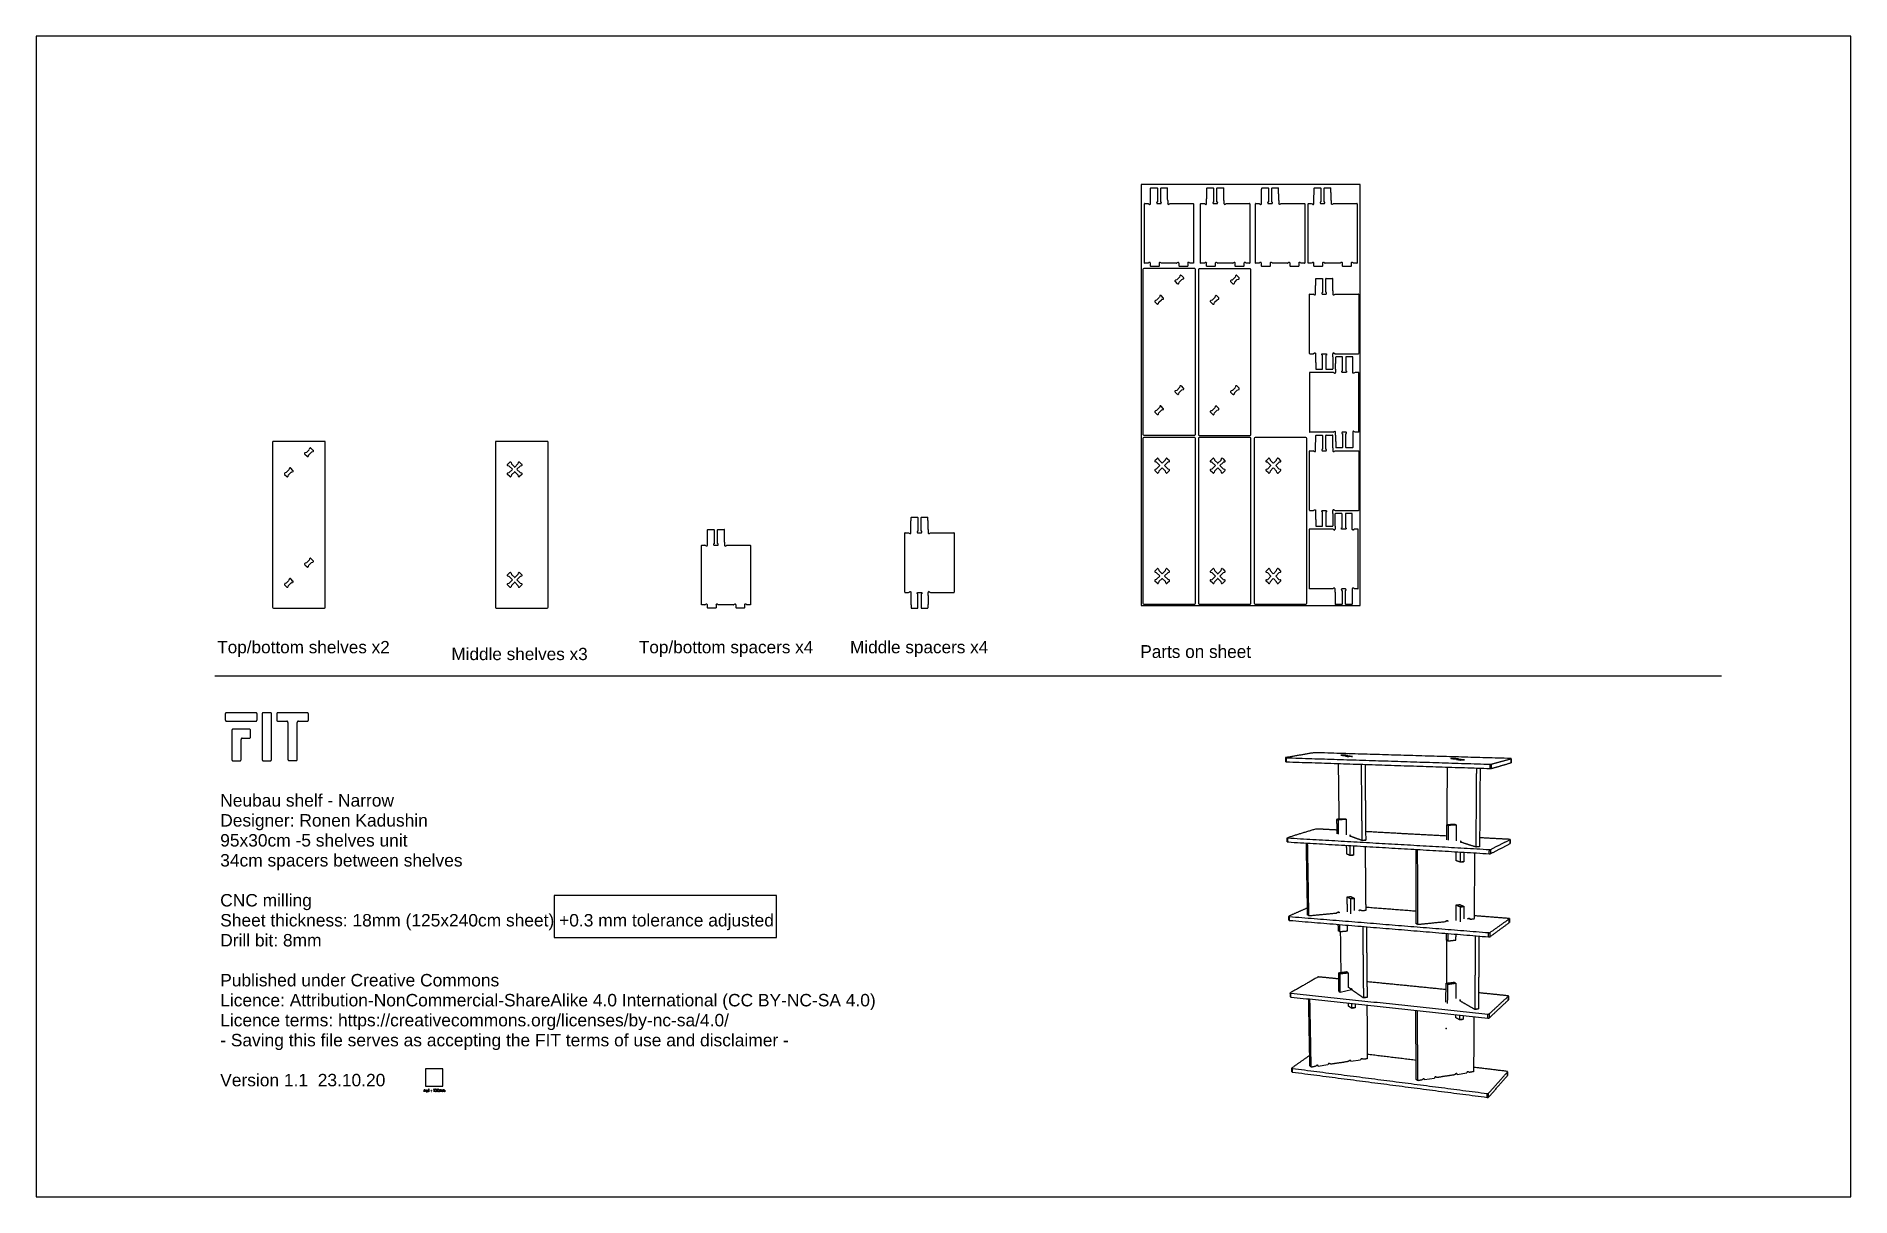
# Model space of a CAD drawing. Header units: millimetres. Extents: x -4641 to 5704, y -3753 to 2864.
import ezdxf

# ---------------------------------------------------------------- set-up
doc = ezdxf.new("R2010")
doc.units = ezdxf.units.MM
doc.header["$MEASUREMENT"] = 0
doc.layers.add('Default', color=18, linetype='Continuous', true_color=0x000000)
doc.layers.add('Layer 02', color=1, linetype='Continuous', true_color=0xff0000)

msp = doc.modelspace()

# ---------------------------------------------------------------- texts
at = {"layer": 'Layer 02', "attachment_point": 7, "line_spacing_factor": 0.963855}
for s, insert, char_height, width in [('\\fArial;Top/bottom shelves x2', (-3609, -675), 70, 1038.61), ('\\fArial;Middle shelves x3', (-2274, -694), 70, 830.72), ('\\fArial;Top/bottom spacers x4', (-1205, -675), 70, 1050.84), ('\\fArial;Middle spacers x4', (-1, -675), 70, 841.69), ('\\fMyriadPro-Regular;Parts on sheet', (1654, -682), 73.22, 695.35), ('\\fArial;Neubau shelf - Narrow\\PDesigner: Ronen Kadushin\\P95x30cm -5 shelves unit\\P34cm spacers between shelves\\P\\PCNC milling\\PSheet thickness: 18mm (125x240cm sheet) +0.3 mm tolerance adjusted\\PDrill bit: 8mm\\P\\PPublished under Creative Commons\\PLicence: Attribution-NonCommercial-ShareAlike 4.0 International (CC BY-NC-SA 4.0)\\PLicence terms: https://creativecommons.org/licenses/by-nc-sa/4.0/\\P- Saving this file serves as accepting the FIT terms of use and disclaimer -\\P\\PVersion 1.1  23.10.20', (-3592, -3124), 70.9, 3775.82)]:
    msp.add_mtext(s, dxfattribs=dict(at, insert=insert, char_height=char_height, width=width))

# ---------------------------------------------------------------- linework, layer by layer
at = {"layer": 'Default'}
for p, q in [((1713, 1999), (1751, 1999)), ((1752, 1998), (1752, 1920)), ((1770, 1920), (1770, 1998)), ((1771, 1999), (1808, 1999)), ((2034, 1999), (2071, 1999)), ((2072, 1998), (2072, 1920)), ((2090, 1920), (2090, 1998)), ((2091, 1999), (2129, 1999)), ((2347, 1999), (2384, 1999)), ((2385, 1998), (2385, 1920)), ((2403, 1920), (2403, 1998)), ((2404, 1999), (2441, 1999)), ((2646, 1999), (2683, 1999)), ((2684, 1998), (2684, 1920)), ((2702, 1920), (2702, 1998)), ((2703, 1999), (2740, 1999)), ((1678, 1571), (1678, 1909)), ((1679, 1910), (1698, 1910)), ((1698, 1910), (1705, 1906)), ((1752, 1910), (1770, 1910)), ((1810, 1928), (1810, 1910)), ((1817, 1906), (1823, 1910)), ((1824, 1910), (1957, 1910)), ((1958, 1909), (1958, 1571)), ((1998, 1571), (1998, 1909)), ((1999, 1910), (2019, 1910)), ((2019, 1910), (2026, 1906)), ((2072, 1910), (2090, 1910)), ((2130, 1928), (2130, 1910)), ((2137, 1906), (2144, 1910)), ((2144, 1910), (2277, 1910)), ((2278, 1909), (2278, 1571)), ((2311, 1571), (2311, 1909)), ((2312, 1910), (2331, 1910)), ((2332, 1910), (2338, 1906)), ((2385, 1910), (2403, 1910)), ((2443, 1928), (2443, 1910)), ((2450, 1906), (2456, 1910)), ((2457, 1910), (2590, 1910)), ((2591, 1909), (2591, 1571)), ((2610, 1571), (2610, 1909)), ((2611, 1910), (2630, 1910)), ((2631, 1910), (2637, 1906)), ((2684, 1910), (2702, 1910)), ((2742, 1928), (2742, 1910)), ((2749, 1906), (2755, 1910)), ((2756, 1910), (2889, 1910)), ((2890, 1909), (2890, 1571)), ((1698, 1570), (1679, 1570)), ((1705, 1574), (1698, 1570)), ((1712, 1553), (1712, 1570)), ((1760, 1552), (1713, 1552)), ((1761, 1570), (1761, 1553)), ((1774, 1570), (1768, 1574)), ((1861, 1570), (1775, 1570)), ((1868, 1574), (1861, 1570)), ((1875, 1553), (1875, 1570)), ((1923, 1552), (1876, 1552)), ((1924, 1570), (1924, 1553)), ((1937, 1570), (1931, 1574)), ((1957, 1570), (1938, 1570)), ((2019, 1570), (1999, 1570)), ((2026, 1574), (2019, 1570)), ((2032, 1553), (2032, 1570)), ((2080, 1552), (2033, 1552)), ((2081, 1570), (2081, 1553)), ((2095, 1570), (2088, 1574)), ((2182, 1570), (2095, 1570)), ((2189, 1574), (2182, 1570)), ((2195, 1553), (2195, 1570)), ((2243, 1552), (2196, 1552)), ((2244, 1570), (2244, 1553)), ((2258, 1570), (2251, 1574)), ((2277, 1570), (2258, 1570)), ((2331, 1570), (2312, 1570)), ((2338, 1574), (2332, 1570)), ((2345, 1553), (2345, 1570)), ((2393, 1552), (2346, 1552)), ((2394, 1570), (2394, 1553)), ((2407, 1570), (2401, 1574)), ((2494, 1570), (2408, 1570)), ((2501, 1574), (2495, 1570)), ((2508, 1553), (2508, 1570)), ((2556, 1552), (2509, 1552)), ((2557, 1570), (2557, 1553)), ((2570, 1570), (2564, 1574)), ((2590, 1570), (2571, 1570)), ((2630, 1570), (2611, 1570)), ((2637, 1574), (2631, 1570)), ((2644, 1553), (2644, 1570)), ((2692, 1552), (2645, 1552)), ((2693, 1570), (2693, 1553)), ((2706, 1570), (2700, 1574)), ((2793, 1570), (2707, 1570)), ((2800, 1574), (2794, 1570)), ((2807, 1553), (2807, 1570)), ((2855, 1552), (2808, 1552)), ((2856, 1570), (2856, 1553)), ((2869, 1570), (2863, 1574)), ((2889, 1570), (2870, 1570)), ((1853, 1465), (1865, 1453)), ((1862, 1475), (1855, 1473)), ((1878, 1491), (1862, 1475)), ((1873, 1455), (1875, 1462)), ((1875, 1462), (1891, 1478)), ((1880, 1498), (1878, 1491)), ((1900, 1488), (1888, 1500)), ((1891, 1478), (1898, 1480)), ((2169, 1465), (2182, 1452)), ((2179, 1475), (2171, 1473)), ((2194, 1490), (2179, 1475)), ((2190, 1454), (2192, 1462)), ((2192, 1462), (2207, 1477)), ((2196, 1498), (2194, 1491)), ((2217, 1487), (2204, 1500)), ((2207, 1477), (2215, 1479)), ((2655, 1483), (2692, 1483)), ((2693, 1482), (2693, 1404)), ((2712, 1404), (2712, 1482)), ((2713, 1483), (2750, 1483)), ((1737, 1350), (1750, 1337)), ((1747, 1360), (1740, 1358)), ((1762, 1375), (1747, 1360)), ((1758, 1340), (1760, 1347)), ((1760, 1347), (1775, 1362)), ((1765, 1383), (1763, 1376)), ((1785, 1372), (1772, 1385)), ((1776, 1363), (1783, 1365)), ((2054, 1350), (2067, 1337)), ((2063, 1359), (2056, 1358)), ((2079, 1375), (2064, 1360)), ((2075, 1339), (2076, 1346)), ((2077, 1347), (2092, 1362)), ((2081, 1383), (2079, 1375)), ((2102, 1372), (2089, 1385)), ((2092, 1362), (2100, 1364)), ((2619, 1055), (2619, 1393)), ((2620, 1394), (2640, 1394)), ((2640, 1394), (2647, 1390)), ((2693, 1394), (2711, 1394)), ((2751, 1412), (2751, 1394)), ((2758, 1390), (2765, 1394)), ((2765, 1394), (2898, 1394)), ((2899, 1393), (2899, 1055)), ((2620, 1054), (2640, 1054)), ((2640, 1054), (2647, 1058)), ((2693, 1054), (2711, 1054)), ((2693, 967), (2693, 1045)), ((2712, 1045), (2712, 967)), ((2751, 1036), (2751, 1054)), ((2758, 1058), (2765, 1054)), ((2765, 1054), (2898, 1054)), ((2806, 1036), (2769, 1036)), ((2807, 956), (2807, 1035)), ((2826, 1035), (2826, 956)), ((2864, 1036), (2827, 1036)), ((2619, 946), (2619, 608)), ((2754, 947), (2620, 947)), ((2655, 966), (2692, 966)), ((2713, 966), (2750, 966)), ((2761, 943), (2754, 947)), ((2767, 965), (2767, 947)), ((2825, 947), (2807, 947)), ((2879, 947), (2872, 943)), ((2898, 947), (2879, 947)), ((2899, 608), (2899, 946)), ((1853, 835), (1865, 823)), ((1862, 845), (1855, 843)), ((1878, 861), (1862, 845)), ((1873, 825), (1875, 832)), ((1875, 832), (1891, 848)), ((1880, 868), (1878, 861)), ((1900, 858), (1888, 870)), ((1891, 848), (1898, 850)), ((2169, 835), (2182, 822)), ((2179, 845), (2171, 843)), ((2194, 860), (2179, 845)), ((2190, 824), (2192, 832)), ((2192, 832), (2207, 847)), ((2196, 868), (2194, 861)), ((2217, 857), (2204, 870)), ((2207, 847), (2215, 849)), ((1747, 730), (1740, 728)), ((1762, 745), (1747, 730)), ((1760, 717), (1775, 732)), ((1765, 753), (1763, 746)), ((1785, 742), (1772, 755)), ((1776, 733), (1783, 735)), ((2063, 729), (2056, 728)), ((2079, 745), (2064, 730)), ((2077, 717), (2092, 732)), ((2081, 753), (2079, 745)), ((2102, 742), (2089, 755)), ((2092, 732), (2100, 734)), ((1737, 720), (1750, 707)), ((1758, 710), (1760, 717)), ((2054, 720), (2067, 707)), ((2075, 709), (2076, 716)), ((2754, 607), (2620, 607)), ((2655, 589), (2692, 589)), ((2693, 588), (2693, 510)), ((2712, 510), (2712, 588)), ((2713, 589), (2750, 589)), ((2751, 518), (2751, 500)), ((2761, 611), (2754, 607)), ((2767, 589), (2767, 607)), ((2806, 518), (2769, 518)), ((2825, 607), (2807, 607)), ((2807, 597), (2807, 519)), ((2826, 519), (2826, 597)), ((2864, 518), (2827, 518)), ((2879, 607), (2872, 611)), ((2898, 607), (2879, 607)), ((-3109, 481), (-3097, 469)), ((-3100, 491), (-3107, 489)), ((-3085, 506), (-3100, 491)), ((-3089, 471), (-3087, 478)), ((-3087, 478), (-3072, 493)), ((-3082, 514), (-3084, 507)), ((-3062, 503), (-3075, 516)), ((-3071, 494), (-3064, 496)), ((-1954, 423), (-1941, 436)), ((-1945, 413), (-1952, 415)), ((-1934, 433), (-1932, 426)), ((-1931, 426), (-1913, 408)), ((-1913, 408), (-1895, 426)), ((-1894, 426), (-1892, 433)), ((-1885, 436), (-1872, 423)), ((-1874, 415), (-1881, 413)), ((1737, 445), (1750, 457)), ((1747, 435), (1740, 437)), ((1765, 417), (1747, 435)), ((1747, 398), (1765, 416)), ((1758, 455), (1760, 448)), ((1760, 448), (1778, 429)), ((1779, 429), (1797, 448)), ((1810, 435), (1792, 417)), ((1792, 416), (1810, 398)), ((1797, 448), (1799, 455)), ((1807, 457), (1820, 445)), ((1818, 437), (1810, 435)), ((2054, 444), (2067, 457)), ((2063, 435), (2056, 436)), ((2082, 416), (2064, 434)), ((2064, 397), (2082, 416)), ((2075, 455), (2076, 448)), ((2077, 447), (2095, 429)), ((2095, 429), (2114, 447)), ((2127, 434), (2108, 416)), ((2108, 416), (2127, 397)), ((2114, 448), (2116, 455)), ((2124, 457), (2136, 444)), ((2134, 436), (2127, 435)), ((2371, 444), (2384, 457)), ((2381, 435), (2374, 436)), ((2399, 416), (2381, 434)), ((2381, 397), (2399, 416)), ((2392, 455), (2394, 448)), ((2394, 447), (2412, 429)), ((2413, 429), (2431, 447)), ((2444, 434), (2426, 416)), ((2426, 416), (2444, 397)), ((2431, 448), (2433, 455)), ((2441, 457), (2454, 444)), ((2452, 436), (2444, 435)), ((2619, 161), (2619, 499)), ((2620, 500), (2640, 500)), ((2640, 500), (2647, 496)), ((2693, 500), (2711, 500)), ((2758, 496), (2765, 500)), ((2765, 500), (2898, 500)), ((2899, 499), (2899, 161)), ((-3225, 366), (-3212, 353)), ((-3215, 376), (-3223, 374)), ((-3200, 391), (-3215, 376)), ((-3204, 355), (-3202, 363)), ((-3202, 363), (-3187, 378)), ((-3198, 399), (-3200, 392)), ((-3177, 388), (-3190, 401)), ((-3186, 378), (-3179, 380)), ((-1941, 353), (-1954, 366)), ((-1952, 374), (-1945, 376)), ((-1926, 395), (-1944, 413)), ((-1944, 376), (-1926, 394)), ((-1932, 363), (-1934, 355)), ((-1913, 381), (-1931, 363)), ((-1895, 363), (-1913, 381)), ((-1882, 413), (-1900, 395)), ((-1900, 394), (-1882, 376)), ((-1892, 355), (-1894, 363)), ((-1872, 366), (-1885, 353)), ((-1881, 376), (-1874, 374)), ((1750, 375), (1737, 388)), ((1740, 396), (1747, 398)), ((1760, 385), (1758, 377)), ((1778, 403), (1760, 385)), ((1797, 385), (1779, 403)), ((1799, 377), (1797, 385)), ((1820, 388), (1807, 375)), ((1810, 398), (1818, 396)), ((2067, 375), (2054, 387)), ((2056, 395), (2063, 397)), ((2076, 384), (2075, 377)), ((2095, 403), (2077, 384)), ((2114, 384), (2095, 403)), ((2116, 377), (2114, 384)), ((2136, 387), (2124, 375)), ((2127, 397), (2134, 395)), ((2384, 375), (2371, 387)), ((2374, 395), (2381, 397)), ((2394, 384), (2392, 377)), ((2412, 403), (2394, 384)), ((2431, 384), (2413, 403)), ((2433, 377), (2431, 384)), ((2454, 387), (2441, 375)), ((2444, 397), (2452, 395)), ((348, 122), (385, 122)), ((386, 121), (386, 43)), ((404, 43), (404, 121)), ((405, 122), (442, 122)), ((2620, 160), (2640, 160)), ((2640, 160), (2647, 164)), ((2693, 160), (2711, 160)), ((2693, 72), (2693, 151)), ((2712, 151), (2712, 72)), ((2751, 142), (2751, 160)), ((2758, 164), (2765, 160)), ((2765, 160), (2898, 160)), ((2803, 142), (2766, 142)), ((2804, 62), (2804, 141)), ((2823, 141), (2823, 62)), ((2861, 142), (2824, 142)), ((-813, 51), (-776, 51)), ((-775, 50), (-775, -28)), ((-756, -28), (-756, 50)), ((-755, 51), (-718, 51)), ((312, -306), (312, 32)), ((313, 33), (332, 33)), ((333, 33), (339, 29)), ((386, 33), (404, 33)), ((444, 51), (444, 33)), ((451, 29), (457, 33)), ((458, 33), (591, 33)), ((592, 32), (592, -306)), ((2616, 52), (2616, -286)), ((2751, 53), (2617, 53)), ((2655, 71), (2692, 71)), ((2713, 71), (2750, 71)), ((2758, 49), (2751, 53)), ((2764, 71), (2764, 53)), ((2822, 53), (2804, 53)), ((2876, 53), (2869, 49)), ((2895, 53), (2876, 53)), ((2896, -286), (2896, 52)), ((-848, -377), (-848, -39)), ((-847, -38), (-828, -38)), ((-828, -38), (-821, -41)), ((-774, -38), (-756, -38)), ((-716, -20), (-716, -38)), ((-710, -41), (-703, -38)), ((-703, -38), (-569, -38)), ((-568, -39), (-568, -377)), ((-3109, -149), (-3097, -161)), ((-3100, -139), (-3107, -141)), ((-3085, -124), (-3100, -139)), ((-3089, -159), (-3087, -152)), ((-3087, -152), (-3072, -137)), ((-3082, -116), (-3084, -123)), ((-3062, -127), (-3075, -114)), ((-3071, -136), (-3064, -134)), ((-1954, -207), (-1941, -194)), ((-1934, -197), (-1932, -204)), ((-1931, -204), (-1913, -222)), ((-1913, -222), (-1895, -204)), ((-1894, -204), (-1892, -197)), ((-1885, -194), (-1872, -207)), ((1737, -185), (1750, -173)), ((1747, -195), (1740, -193)), ((1765, -213), (1747, -195)), ((1758, -175), (1760, -182)), ((1760, -182), (1778, -201)), ((1779, -201), (1797, -182)), ((1810, -195), (1792, -213)), ((1797, -182), (1799, -175)), ((1807, -173), (1820, -185)), ((1818, -193), (1810, -195)), ((2054, -186), (2067, -173)), ((2063, -195), (2056, -194)), ((2082, -214), (2064, -196)), ((2075, -175), (2076, -182)), ((2077, -183), (2095, -201)), ((2095, -201), (2114, -183)), ((2127, -196), (2108, -214)), ((2114, -182), (2116, -175)), ((2124, -173), (2136, -186)), ((2134, -194), (2127, -195)), ((2371, -186), (2384, -173)), ((2381, -195), (2374, -194)), ((2399, -214), (2381, -196)), ((2392, -175), (2394, -182)), ((2394, -183), (2412, -201)), ((2413, -201), (2431, -183)), ((2444, -196), (2426, -214)), ((2431, -182), (2433, -175)), ((2441, -173), (2454, -186)), ((2452, -194), (2444, -195)), ((-3225, -264), (-3212, -277)), ((-3215, -254), (-3223, -256)), ((-3200, -239), (-3215, -254)), ((-3204, -275), (-3202, -267)), ((-3202, -267), (-3187, -252)), ((-3198, -231), (-3200, -238)), ((-3177, -242), (-3190, -229)), ((-3186, -252), (-3179, -250)), ((-1941, -277), (-1954, -264)), ((-1945, -217), (-1952, -215)), ((-1952, -256), (-1945, -254)), ((-1926, -235), (-1944, -217)), ((-1944, -254), (-1926, -236)), ((-1932, -267), (-1934, -275)), ((-1913, -249), (-1931, -267)), ((-1895, -267), (-1913, -249)), ((-1882, -217), (-1900, -235)), ((-1900, -236), (-1882, -254)), ((-1892, -275), (-1894, -267)), ((-1872, -264), (-1885, -277)), ((-1874, -215), (-1881, -217)), ((-1881, -254), (-1874, -256)), ((313, -307), (332, -307)), ((333, -307), (339, -303)), ((386, -307), (404, -307)), ((444, -325), (444, -307)), ((451, -303), (457, -307)), ((458, -307), (591, -307)), ((1750, -255), (1737, -242)), ((1740, -234), (1747, -232)), ((1747, -232), (1765, -214)), ((1760, -245), (1758, -253)), ((1778, -227), (1760, -245)), ((1797, -245), (1779, -227)), ((1792, -214), (1810, -232)), ((1799, -253), (1797, -245)), ((1820, -242), (1807, -255)), ((1810, -232), (1818, -234)), ((2067, -255), (2054, -243)), ((2056, -235), (2063, -233)), ((2064, -233), (2082, -214)), ((2076, -246), (2075, -253)), ((2095, -227), (2077, -246)), ((2114, -246), (2095, -227)), ((2108, -214), (2127, -233)), ((2116, -253), (2114, -246)), ((2136, -243), (2124, -255)), ((2127, -233), (2134, -235)), ((2384, -255), (2371, -243)), ((2374, -235), (2381, -233)), ((2381, -233), (2399, -214)), ((2394, -246), (2392, -253)), ((2412, -227), (2394, -246)), ((2431, -246), (2413, -227)), ((2426, -214), (2444, -233)), ((2433, -253), (2431, -246)), ((2454, -243), (2441, -255)), ((2444, -233), (2452, -235)), ((2751, -287), (2617, -287)), ((2758, -283), (2751, -287)), ((2764, -305), (2764, -287)), ((2822, -287), (2804, -287)), ((2804, -297), (2804, -375)), ((2823, -375), (2823, -297)), ((2876, -287), (2869, -283)), ((2895, -287), (2876, -287)), ((-828, -378), (-847, -378)), ((-821, -374), (-828, -377)), ((-814, -395), (-814, -378)), ((-766, -396), (-813, -396)), ((-765, -378), (-765, -395)), ((-752, -377), (-759, -374)), ((-665, -378), (-752, -378)), ((-658, -374), (-665, -377)), ((-651, -395), (-651, -378)), ((-603, -396), (-650, -396)), ((-602, -378), (-602, -395)), ((-589, -377), (-596, -374)), ((-569, -378), (-589, -378)), ((348, -396), (385, -396)), ((386, -395), (386, -316)), ((404, -316), (404, -395)), ((405, -396), (442, -396)), ((2803, -376), (2766, -376)), ((2861, -376), (2824, -376))]:
    msp.add_line(p, q, dxfattribs=at)
for points in [[(1669, 1534), (1669, 594)], [(1964, 1539), (1674, 1539)], [(1969, 594), (1969, 1534)], [(1985, 1533), (1985, 593)], [(2280, 1538), (1990, 1538)], [(2285, 593), (2285, 1533)], [(-3293, 549), (-3293, -391)], [(-2998, 554), (-3288, 554)], [(-2993, -391), (-2993, 549)], [(-2023, 549), (-2023, -391)], [(-1728, 554), (-2018, 554)], [(-1723, -391), (-1723, 549)], [(1669, 571), (1669, -369)], [(1674, 589), (1964, 589)], [(1964, 576), (1674, 576)], [(1969, -369), (1969, 571)], [(1985, 571), (1985, -369)], [(1990, 588), (2280, 588)], [(2280, 576), (1990, 576)], [(2285, -369), (2285, 571)], [(2303, 571), (2303, -369)], [(2598, 576), (2308, 576)], [(2603, -369), (2603, 571)], [(-3288, -396), (-2998, -396)], [(-2018, -396), (-1728, -396)], [(1674, -374), (1964, -374)], [(1990, -374), (2280, -374)], [(2308, -374), (2598, -374)]]:
    msp.add_lwpolyline(points, dxfattribs=at)
for centre, radius, start, end in [((1713, 1998), 1, 90, 179.3999), ((1751, 1998), 1, 0, 90), ((1771, 1998), 1, 90, 180), ((1808, 1998), 1, 0.6001, 90), ((2034, 1998), 1, 90, 179.3999), ((2071, 1998), 1, 0, 90), ((2091, 1998), 1, 90, 180), ((2129, 1998), 1, 0.6001, 90), ((2347, 1998), 1, 90, 179.3999), ((2384, 1998), 1, 0, 90), ((2404, 1998), 1, 90, 180), ((2441, 1998), 1, 0.6001, 90), ((2646, 1998), 1, 90, 179.3999), ((2683, 1998), 1, 0, 90), ((2703, 1998), 1, 90, 180), ((2740, 1998), 1, 0.6001, 90), ((1679, 1909), 1, 90, 180), ((1698, 1909), 1, 60.0416, 89.9999), ((1770, 1920), 0.5, 180, 264.2608), ((1814, 1910), 4.5, 180, 299.9585), ((1824, 1909), 1, 90.0001, 119.9584), ((1957, 1909), 1, 0, 90), ((1999, 1909), 1, 90, 180), ((2019, 1909), 1, 60.0416, 89.9999), ((2091, 1920), 0.5, 180, 264.2608), ((2135, 1910), 4.5, 180, 299.9585), ((2144, 1909), 1, 90.0001, 119.9584), ((2277, 1909), 1, 0, 90), ((2312, 1909), 1, 90, 180), ((2331, 1909), 1, 60.0416, 89.9999), ((2404, 1920), 0.5, 180, 264.2608), ((2447, 1910), 4.5, 180, 299.9585), ((2457, 1909), 1, 90.0001, 119.9584), ((2590, 1909), 1, 0, 90), ((2611, 1909), 1, 90, 180), ((2630, 1909), 1, 60.0416, 89.9999), ((2703, 1920), 0.5, 180, 264.2608), ((2746, 1910), 4.5, 180, 299.9585), ((2756, 1909), 1, 90.0001, 119.9584), ((2889, 1909), 1, 0, 90), ((1679, 1571), 1, 180, 270), ((1698, 1571), 1, 270, 299.9584), ((1707, 1570), 4.5, 360, 119.9585), ((1713, 1553), 1, 180, 270), ((1760, 1553), 1, 270, 0), ((1765, 1570), 4.5, 60.0415, 180), ((1775, 1571), 1, 240.0416, 270), ((1861, 1571), 1, 270, 299.9584), ((1870, 1570), 4.5, 360, 119.9585), ((1876, 1553), 1, 180, 270), ((1923, 1553), 1, 270, 360), ((1928, 1570), 4.5, 60.0415, 180), ((1938, 1571), 1, 240.0416, 270), ((1957, 1571), 1, 270, 0), ((1999, 1571), 1, 180, 270), ((2019, 1571), 1, 270, 299.9584), ((2028, 1570), 4.5, 360, 119.9585), ((2033, 1553), 1, 180, 270), ((2080, 1553), 1, 270, 0), ((2086, 1570), 4.5, 60.0415, 180), ((2095, 1571), 1, 240.0416, 270), ((2182, 1571), 1, 270, 299.9584), ((2191, 1570), 4.5, 360, 119.9585), ((2196, 1553), 1, 180, 270), ((2243, 1553), 1, 270, 360), ((2249, 1570), 4.5, 60.0415, 180), ((2258, 1571), 1, 240.0416, 270), ((2277, 1571), 1, 270, 0), ((2312, 1571), 1, 180, 270), ((2331, 1571), 1, 270, 299.9584), ((2340, 1570), 4.5, 360, 119.9585), ((2346, 1553), 1, 180, 270), ((2393, 1553), 1, 270, 0), ((2398, 1570), 4.5, 60.0415, 180), ((2408, 1571), 1, 240.0416, 270), ((2494, 1571), 1, 270, 299.9584), ((2503, 1570), 4.5, 360, 119.9585), ((2509, 1553), 1, 180, 270), ((2556, 1553), 1, 270, 360), ((2561, 1570), 4.5, 60.0415, 180), ((2571, 1571), 1, 240.0416, 270), ((2590, 1571), 1, 270, 0), ((2611, 1571), 1, 180, 270), ((2630, 1571), 1, 270, 299.9584), ((2639, 1570), 4.5, 360, 119.9585), ((2645, 1553), 1, 180, 270), ((2692, 1553), 1, 270, 0), ((2697, 1570), 4.5, 60.0415, 180), ((2707, 1571), 1, 240.0416, 270), ((2793, 1571), 1, 270, 299.9584), ((2802, 1570), 4.5, 360, 119.9585), ((2808, 1553), 1, 180, 270), ((2855, 1553), 1, 270, 360), ((2860, 1570), 4.5, 60.0415, 180), ((2870, 1571), 1, 240.0416, 270), ((2889, 1571), 1, 270, 0), ((1674, 1534), 5, 90, 180), ((1856, 1469), 4.65, 105.0415, 225), ((1862, 1476), 0.85, 285.0416, 315), ((1869, 1456), 4.65, 225, 344.9584), ((1876, 1462), 0.85, 135, 164.9584), ((1877, 1491), 0.85, 315, 344.9584), ((1884, 1497), 4.65, 104.9793, 164.9585), ((1884, 1497), 4.65, 45, 104.9793), ((1891, 1477), 0.85, 105.0416, 135), ((1897, 1484), 4.65, 285.0415, 45), ((1964, 1534), 5, 0, 90), ((1990, 1533), 5, 90, 180), ((2173, 1468), 4.65, 105.0415, 225), ((2178, 1476), 0.85, 285.0416, 315), ((2185, 1456), 4.65, 225, 344.9584), ((2193, 1461), 0.85, 135, 164.9584), ((2194, 1491), 0.85, 315, 344.9584), ((2201, 1497), 4.65, 104.9793, 164.9585), ((2201, 1497), 4.65, 45, 104.9793), ((2208, 1477), 0.85, 105.0416, 135), ((2214, 1484), 4.65, 285.0415, 45), ((2280, 1533), 5, 0, 90), ((2655, 1482), 1, 90, 179.3999), ((2692, 1482), 1, 0, 90), ((2713, 1482), 1, 90, 180), ((2750, 1482), 1, 0.6001, 90), ((1741, 1353), 4.65, 105.0415, 225), ((1747, 1361), 0.85, 285.0416, 315), ((1761, 1347), 0.85, 135, 164.9584), ((1762, 1376), 0.85, 315, 344.9584), ((1769, 1382), 4.65, 104.9793, 164.9585), ((1769, 1382), 4.65, 45, 104.9793), ((1776, 1362), 0.85, 105.0416, 135), ((1782, 1369), 4.65, 285.0415, 45), ((2057, 1353), 4.65, 105.0415, 225), ((2063, 1360), 0.85, 285.0416, 315), ((2077, 1346), 0.85, 135, 164.9584), ((2078, 1375), 0.85, 315, 344.9584), ((2086, 1381), 4.65, 104.9793, 164.9585), ((2086, 1381), 4.65, 45, 104.9793), ((2092, 1361), 0.85, 105.0416, 135), ((2098, 1369), 4.65, 285.0415, 45), ((2620, 1393), 1, 90, 180), ((2640, 1393), 1, 60.0416, 89.9999), ((2712, 1404), 0.5, 180, 264.2608), ((2756, 1394), 4.5, 180, 299.9585), ((2765, 1393), 1, 90.0001, 119.9584), ((2898, 1393), 1, 0, 90), ((1753, 1341), 4.65, 225, 344.9584), ((2070, 1340), 4.65, 225, 344.9584), ((2620, 1055), 1, 180, 270), ((2640, 1055), 1, 270.0001, 299.9584), ((2712, 1045), 0.5, 95.7392, 180), ((2756, 1054), 4.5, 60.0415, 180), ((2765, 1055), 1, 240.0416, 269.9999), ((2769, 1035), 1, 90, 179.3999), ((2806, 1035), 1, 0, 90), ((2827, 1035), 1, 90, 180), ((2864, 1035), 1, 0.6001, 90), ((2898, 1055), 1, 270, 0), ((2620, 946), 1, 90, 180), ((2655, 967), 1, 180.6001, 270), ((2692, 967), 1, 270, 360), ((2713, 967), 1, 180, 270), ((2750, 967), 1, 270, 359.3999), ((2754, 946), 1, 60.0416, 89.9999), ((2763, 947), 4.5, 240.0415, 0), ((2807, 956), 0.5, 275.7392, 360), ((2879, 946), 1, 90.0001, 119.9584), ((2898, 946), 1, 0, 90), ((1856, 839), 4.65, 105.0415, 225), ((1862, 846), 0.85, 285.0416, 315), ((1876, 832), 0.85, 135, 164.9584), ((1877, 861), 0.85, 315, 344.9584), ((1884, 867), 4.65, 104.9793, 164.9585), ((1884, 867), 4.65, 45, 104.9793), ((1891, 847), 0.85, 105.0416, 135), ((1897, 854), 4.65, 285.0415, 45), ((2173, 838), 4.65, 105.0415, 225), ((2178, 846), 0.85, 285.0416, 315), ((2193, 831), 0.85, 135, 164.9584), ((2194, 861), 0.85, 315, 344.9584), ((2201, 867), 4.65, 104.9793, 164.9585), ((2201, 867), 4.65, 45, 104.9793), ((2208, 847), 0.85, 105.0416, 135), ((2214, 854), 4.65, 285.0415, 45), ((1741, 723), 4.65, 105.0415, 225), ((1747, 731), 0.85, 285.0416, 315), ((1762, 746), 0.85, 315, 344.9584), ((1769, 752), 4.65, 104.9793, 164.9585), ((1769, 752), 4.65, 45, 104.9793), ((1776, 732), 0.85, 105.0416, 135), ((1782, 739), 4.65, 285.0415, 45), ((1869, 826), 4.65, 225, 344.9584), ((2057, 723), 4.65, 105.0415, 225), ((2063, 730), 0.85, 285.0416, 315), ((2078, 745), 0.85, 315, 344.9584), ((2086, 751), 4.65, 104.9793, 164.9585), ((2086, 751), 4.65, 45, 104.9793), ((2092, 731), 0.85, 105.0416, 135), ((2098, 739), 4.65, 285.0415, 45), ((2185, 826), 4.65, 225, 344.9584), ((1753, 711), 4.65, 225, 344.9584), ((1761, 717), 0.85, 135, 164.9584), ((2070, 710), 4.65, 225, 344.9584), ((2077, 716), 0.85, 135, 164.9584), ((-3288, 549), 5, 90, 180), ((-3078, 513), 4.65, 104.9793, 164.9585), ((-3078, 513), 4.65, 45, 104.9793), ((-2998, 549), 5, 0, 90), ((-2018, 549), 5, 90, 180), ((-1728, 549), 5, 0, 90), ((1674, 594), 5, 180, 270), ((1674, 571), 5, 90, 180), ((1964, 594), 5, 270, 360), ((1964, 571), 5, 0, 90), ((1990, 593), 5, 180, 270), ((1990, 571), 5, 90, 180), ((2280, 593), 5, 270, 360), ((2280, 571), 5, 0, 90), ((2308, 571), 5, 90, 180), ((2598, 571), 5, 0, 90), ((2620, 608), 1, 180, 270), ((2655, 588), 1, 90, 179.3999), ((2692, 588), 1, 0, 90), ((2713, 588), 1, 90, 180), ((2750, 588), 1, 0.6001, 90), ((2754, 608), 1, 270.0001, 299.9584), ((2763, 607), 4.5, 360, 119.9585), ((2769, 519), 1, 180.6001, 270), ((2806, 519), 1, 270, 360), ((2807, 597), 0.5, 0, 84.2608), ((2827, 519), 1, 180, 270), ((2864, 519), 1, 270, 359.3999), ((2879, 608), 1, 240.0416, 269.9999), ((2898, 608), 1, 270, 360), ((-3106, 485), 4.65, 105.0415, 225), ((-3100, 492), 0.85, 285.0416, 315), ((-3093, 472), 4.65, 225, 344.9584), ((-3086, 478), 0.85, 135, 164.9584), ((-3085, 507), 0.85, 315, 344.9584), ((-3071, 493), 0.85, 105.0416, 135), ((-3065, 500), 4.65, 285.0415, 45), ((-1951, 420), 4.65, 135, 194.9793), ((-1951, 420), 4.65, 194.9793, 254.9585), ((-1938, 432), 4.65, 15.0415, 135), ((-1931, 426), 0.85, 195.0416, 225), ((-1895, 426), 0.85, 315, 344.9584), ((-1888, 432), 4.65, 104.9793, 164.9585), ((-1888, 432), 4.65, 45, 104.9793), ((-1875, 420), 4.65, 285.0415, 45), ((1741, 441), 4.65, 135, 194.9793), ((1741, 441), 4.65, 194.9793, 254.9585), ((1747, 434), 0.85, 45, 74.9584), ((1753, 454), 4.65, 15.0415, 135), ((1761, 448), 0.85, 195.0416, 225), ((1765, 416), 0.35, 315, 45), ((1779, 430), 0.35, 225, 315), ((1792, 416), 0.35, 135, 225), ((1796, 448), 0.85, 315, 344.9584), ((1804, 454), 4.65, 104.9793, 164.9585), ((1804, 454), 4.65, 45, 104.9793), ((1811, 434), 0.85, 105.0416, 135), ((1816, 441), 4.65, 285.0415, 45), ((2057, 441), 4.65, 135, 194.9793), ((2057, 441), 4.65, 194.9793, 254.9585), ((2063, 434), 0.85, 45, 74.9584), ((2070, 454), 4.65, 15.0415, 135), ((2077, 448), 0.85, 195.0416, 225), ((2082, 416), 0.35, 315, 45), ((2095, 429), 0.35, 225, 315), ((2109, 416), 0.35, 135, 225), ((2113, 448), 0.85, 315, 344.9584), ((2120, 454), 4.65, 104.9793, 164.9585), ((2120, 454), 4.65, 45, 104.9793), ((2127, 434), 0.85, 105.0416, 135), ((2133, 441), 4.65, 285.0415, 45), ((2375, 441), 4.65, 135, 194.9793), ((2375, 441), 4.65, 194.9793, 254.9585), ((2381, 434), 0.85, 45, 74.9584), ((2387, 454), 4.65, 15.0415, 135), ((2395, 448), 0.85, 195.0416, 225), ((2399, 416), 0.35, 315, 45), ((2413, 429), 0.35, 225, 315), ((2426, 416), 0.35, 135, 225), ((2430, 448), 0.85, 315, 344.9584), ((2438, 454), 4.65, 104.9793, 164.9585), ((2438, 454), 4.65, 45, 104.9793), ((2445, 434), 0.85, 105.0416, 135), ((2450, 441), 4.65, 285.0415, 45), ((2620, 499), 1, 90, 180), ((2640, 499), 1, 60.0416, 89.9999), ((2712, 510), 0.5, 180, 264.2608), ((2756, 500), 4.5, 180, 299.9585), ((2765, 499), 1, 90.0001, 119.9584), ((2898, 499), 1, 0, 90), ((-3221, 369), 4.65, 105.0415, 225), ((-3216, 377), 0.85, 285.0416, 315), ((-3209, 357), 4.65, 225, 344.9584), ((-3201, 362), 0.85, 135, 164.9584), ((-3200, 392), 0.85, 315, 344.9584), ((-3193, 398), 4.65, 104.9793, 164.9585), ((-3193, 398), 4.65, 45, 104.9793), ((-3186, 378), 0.85, 105.0416, 135), ((-3180, 385), 4.65, 285.0415, 45), ((-1951, 369), 4.65, 105.0415, 225), ((-1945, 412), 0.85, 45, 74.9584), ((-1945, 377), 0.85, 285.0416, 315), ((-1938, 357), 4.65, 225, 284.9793), ((-1938, 357), 4.65, 284.9793, 344.9585), ((-1931, 362), 0.85, 135, 164.9584), ((-1926, 394), 0.35, 315, 45), ((-1913, 408), 0.35, 225, 315), ((-1913, 381), 0.35, 45, 135), ((-1900, 394), 0.35, 135, 225), ((-1895, 362), 0.85, 15.0416, 45), ((-1888, 357), 4.65, 195.0415, 315), ((-1881, 412), 0.85, 105.0416, 135), ((-1881, 377), 0.85, 225, 254.9584), ((-1875, 369), 4.65, 14.9793, 74.9585), ((-1875, 369), 4.65, 315, 14.9793), ((1741, 391), 4.65, 105.0415, 225), ((1747, 398), 0.85, 285.0416, 315), ((1753, 378), 4.65, 225, 284.9793), ((1753, 378), 4.65, 284.9793, 344.9585), ((1761, 384), 0.85, 135, 164.9584), ((1779, 403), 0.35, 45, 135), ((1796, 384), 0.85, 15.0416, 45), ((1804, 378), 4.65, 195.0415, 315), ((1811, 398), 0.85, 225, 254.9584), ((1816, 391), 4.65, 14.9793, 74.9585), ((1816, 391), 4.65, 315, 14.9793), ((2057, 391), 4.65, 105.0415, 225), ((2063, 398), 0.85, 285.0416, 315), ((2070, 378), 4.65, 225, 284.9793), ((2070, 378), 4.65, 284.9793, 344.9585), ((2077, 384), 0.85, 135, 164.9584), ((2095, 402), 0.35, 45, 135), ((2113, 384), 0.85, 15.0416, 45), ((2120, 378), 4.65, 195.0415, 315), ((2127, 398), 0.85, 225, 254.9584), ((2133, 391), 4.65, 14.9793, 74.9585), ((2133, 391), 4.65, 315, 14.9793), ((2375, 391), 4.65, 105.0415, 225), ((2381, 398), 0.85, 285.0416, 315), ((2387, 378), 4.65, 225, 284.9793), ((2387, 378), 4.65, 284.9793, 344.9585), ((2395, 384), 0.85, 135, 164.9584), ((2413, 402), 0.35, 45, 135), ((2430, 384), 0.85, 15.0416, 45), ((2438, 378), 4.65, 195.0415, 315), ((2445, 398), 0.85, 225, 254.9584), ((2450, 391), 4.65, 14.9793, 74.9585), ((2450, 391), 4.65, 315, 14.9793), ((348, 121), 1, 90, 179.3999), ((385, 121), 1, 0, 90), ((405, 121), 1, 90, 180), ((442, 121), 1, 0.6001, 90), ((2620, 161), 1, 180, 270), ((2640, 161), 1, 270.0001, 299.9584), ((2712, 151), 0.5, 95.7392, 180), ((2756, 160), 4.5, 60.0415, 180), ((2765, 161), 1, 240.0416, 269.9999), ((2766, 141), 1, 90, 179.3999), ((2803, 141), 1, 0, 90), ((2824, 141), 1, 90, 180), ((2861, 141), 1, 0.6001, 90), ((2898, 161), 1, 270, 360), ((-813, 50), 1, 90, 179.3999), ((-776, 50), 1, 0, 90), ((-755, 50), 1, 90, 180), ((-718, 50), 1, 0.6001, 90), ((313, 32), 1, 90, 180), ((332, 32), 1, 60.0416, 89.9999), ((405, 43), 0.5, 180, 264.2608), ((449, 33), 4.5, 180, 299.9585), ((458, 32), 1, 90.0001, 119.9584), ((591, 32), 1, 0, 90), ((2617, 52), 1, 90, 180), ((2655, 72), 1, 180.6001, 270), ((2692, 72), 1, 270, 360), ((2713, 72), 1, 180, 270), ((2750, 72), 1, 270, 359.3999), ((2751, 52), 1, 60.0416, 89.9999), ((2760, 53), 4.5, 240.0415, 0), ((2804, 62), 0.5, 275.7392, 360), ((2876, 52), 1, 90.0001, 119.9584), ((2895, 52), 1, 0, 90), ((-847, -39), 1, 90, 180), ((-828, -39), 1, 60.0416, 89.9999), ((-756, -28), 0.5, 180, 264.2608), ((-712, -38), 4.5, 180, 299.9585), ((-703, -39), 1, 90.0001, 119.9584), ((-569, -39), 1, 0, 90), ((-3106, -145), 4.65, 105.0415, 225), ((-3100, -138), 0.85, 285.0416, 315), ((-3093, -158), 4.65, 225, 344.9584), ((-3086, -152), 0.85, 135, 164.9584), ((-3085, -123), 0.85, 315, 344.9584), ((-3078, -117), 4.65, 104.9793, 164.9585), ((-3078, -117), 4.65, 45, 104.9793), ((-3071, -137), 0.85, 105.0416, 135), ((-3065, -130), 4.65, 285.0415, 45), ((-1938, -198), 4.65, 15.0415, 135), ((-1931, -204), 0.85, 195.0416, 225), ((-1895, -204), 0.85, 315, 344.9584), ((-1888, -198), 4.65, 104.9793, 164.9585), ((-1888, -198), 4.65, 45, 104.9793), ((1741, -189), 4.65, 135, 194.9793), ((1741, -189), 4.65, 194.9793, 254.9585), ((1747, -196), 0.85, 45, 74.9584), ((1753, -176), 4.65, 15.0415, 135), ((1761, -182), 0.85, 195.0416, 225), ((1779, -200), 0.35, 225, 315), ((1796, -182), 0.85, 315, 344.9584), ((1804, -176), 4.65, 104.9793, 164.9585), ((1804, -176), 4.65, 45, 104.9793), ((1811, -196), 0.85, 105.0416, 135), ((1816, -189), 4.65, 285.0415, 45), ((2057, -189), 4.65, 135, 194.9793), ((2057, -189), 4.65, 194.9793, 254.9585), ((2063, -196), 0.85, 45, 74.9584), ((2070, -176), 4.65, 15.0415, 135), ((2077, -182), 0.85, 195.0416, 225), ((2095, -201), 0.35, 225, 315), ((2113, -182), 0.85, 315, 344.9584), ((2120, -176), 4.65, 104.9793, 164.9585), ((2120, -176), 4.65, 45, 104.9793), ((2127, -196), 0.85, 105.0416, 135), ((2133, -189), 4.65, 285.0415, 45), ((2375, -189), 4.65, 135, 194.9793), ((2375, -189), 4.65, 194.9793, 254.9585), ((2381, -196), 0.85, 45, 74.9584), ((2387, -176), 4.65, 15.0415, 135), ((2395, -182), 0.85, 195.0416, 225), ((2413, -201), 0.35, 225, 315), ((2430, -182), 0.85, 315, 344.9584), ((2438, -176), 4.65, 104.9793, 164.9585), ((2438, -176), 4.65, 45, 104.9793), ((2445, -196), 0.85, 105.0416, 135), ((2450, -189), 4.65, 285.0415, 45), ((-3221, -261), 4.65, 105.0415, 225), ((-3216, -253), 0.85, 285.0416, 315), ((-3209, -273), 4.65, 225, 344.9584), ((-3201, -268), 0.85, 135, 164.9584), ((-3200, -238), 0.85, 315, 344.9584), ((-3193, -232), 4.65, 104.9793, 164.9585), ((-3193, -232), 4.65, 45, 104.9793), ((-3186, -252), 0.85, 105.0416, 135), ((-3180, -245), 4.65, 285.0415, 45), ((-1951, -210), 4.65, 135, 194.9793), ((-1951, -210), 4.65, 194.9793, 254.9585), ((-1951, -261), 4.65, 105.0415, 225), ((-1945, -218), 0.85, 45, 74.9584), ((-1945, -253), 0.85, 285.0416, 315), ((-1938, -273), 4.65, 225, 284.9793), ((-1938, -273), 4.65, 284.9793, 344.9585), ((-1931, -268), 0.85, 135, 164.9584), ((-1926, -236), 0.35, 315, 45), ((-1913, -222), 0.35, 225, 315), ((-1913, -249), 0.35, 45, 135), ((-1900, -236), 0.35, 135, 225), ((-1895, -268), 0.85, 15.0416, 45), ((-1888, -273), 4.65, 195.0415, 315), ((-1881, -218), 0.85, 105.0416, 135), ((-1881, -253), 0.85, 225, 254.9584), ((-1875, -210), 4.65, 285.0415, 45), ((-1875, -261), 4.65, 14.9793, 74.9585), ((-1875, -261), 4.65, 315, 14.9793), ((313, -306), 1, 180, 270), ((332, -306), 1, 270.0001, 299.9584), ((449, -307), 4.5, 60.0415, 180), ((458, -306), 1, 240.0416, 269.9999), ((591, -306), 1, 270, 360), ((1741, -239), 4.65, 105.0415, 225), ((1747, -232), 0.85, 285.0416, 315), ((1753, -252), 4.65, 225, 284.9793), ((1753, -252), 4.65, 284.9793, 344.9585), ((1761, -246), 0.85, 135, 164.9584), ((1765, -214), 0.35, 315, 45), ((1779, -227), 0.35, 45, 135), ((1792, -214), 0.35, 135, 225), ((1796, -246), 0.85, 15.0416, 45), ((1804, -252), 4.65, 195.0415, 315), ((1811, -232), 0.85, 225, 254.9584), ((1816, -239), 4.65, 14.9793, 74.9585), ((1816, -239), 4.65, 315, 14.9793), ((2057, -239), 4.65, 105.0415, 225), ((2063, -232), 0.85, 285.0416, 315), ((2070, -252), 4.65, 225, 284.9793), ((2070, -252), 4.65, 284.9793, 344.9585), ((2077, -246), 0.85, 135, 164.9584), ((2082, -214), 0.35, 315, 45), ((2095, -228), 0.35, 45, 135), ((2109, -214), 0.35, 135, 225), ((2113, -246), 0.85, 15.0416, 45), ((2120, -252), 4.65, 195.0415, 315), ((2127, -232), 0.85, 225, 254.9584), ((2133, -239), 4.65, 14.9793, 74.9585), ((2133, -239), 4.65, 315, 14.9793), ((2375, -239), 4.65, 105.0415, 225), ((2381, -232), 0.85, 285.0416, 315), ((2387, -252), 4.65, 225, 284.9793), ((2387, -252), 4.65, 284.9793, 344.9585), ((2395, -246), 0.85, 135, 164.9584), ((2399, -214), 0.35, 315, 45), ((2413, -228), 0.35, 45, 135), ((2426, -214), 0.35, 135, 225), ((2430, -246), 0.85, 15.0416, 45), ((2438, -252), 4.65, 195.0415, 315), ((2445, -232), 0.85, 225, 254.9584), ((2450, -239), 4.65, 14.9793, 74.9585), ((2450, -239), 4.65, 315, 14.9793), ((2617, -286), 1, 180, 270), ((2751, -286), 1, 270.0001, 299.9584), ((2760, -287), 4.5, 360, 119.9585), ((2804, -297), 0.5, 0, 84.2608), ((2876, -286), 1, 240.0416, 269.9999), ((2895, -286), 1, 270, 360), ((-3288, -391), 5, 180, 270), ((-2998, -391), 5, 270, 360), ((-2018, -391), 5, 180, 270), ((-1728, -391), 5, 270, 360), ((-847, -377), 1, 180, 270), ((-828, -377), 1, 270, 299.9584), ((-819, -378), 4.5, 360, 119.9585), ((-813, -395), 1, 180, 270), ((-766, -395), 1, 270, 0), ((-761, -378), 4.5, 60.0415, 180), ((-752, -377), 1, 240.0416, 270), ((-665, -377), 1, 270, 299.9584), ((-656, -378), 4.5, 360, 119.9585), ((-650, -395), 1, 180, 270), ((-603, -395), 1, 270, 360), ((-598, -378), 4.5, 60.0415, 180), ((-589, -377), 1, 240.0416, 270), ((-569, -377), 1, 270, 0), ((348, -395), 1, 180.6001, 270), ((385, -395), 1, 270, 360), ((405, -316), 0.5, 95.7392, 180), ((405, -395), 1, 180, 270), ((442, -395), 1, 270, 359.3999), ((1674, -369), 5, 180, 270), ((1964, -369), 5, 270, 360), ((1990, -369), 5, 180, 270), ((2280, -369), 5, 270, 360), ((2308, -369), 5, 180, 270), ((2598, -369), 5, 270, 360), ((2766, -375), 1, 180.6001, 270), ((2803, -375), 1, 270, 360), ((2824, -375), 1, 180, 270), ((2861, -375), 1, 270, 359.3999)]:
    msp.add_arc(centre, radius, start, end, dxfattribs=at)
for points in [[(1712, 1928), (1712, 1963), (1712, 1998)], [(1810, 1928), (1809, 1963), (1809, 1998)], [(2032, 1928), (2033, 1963), (2033, 1998)], [(2130, 1928), (2130, 1963), (2130, 1998)], [(2345, 1928), (2345, 1963), (2346, 1998)], [(2443, 1928), (2443, 1963), (2442, 1998)], [(2644, 1928), (2644, 1963), (2645, 1998)], [(2742, 1928), (2741, 1963), (2741, 1998)], [(2653, 1412), (2654, 1447), (2654, 1482)], [(2751, 1412), (2751, 1447), (2751, 1482)], [(2653, 1036), (2654, 1001), (2654, 967)], [(2751, 1036), (2751, 1001), (2751, 967)], [(2767, 965), (2768, 1000), (2768, 1035)], [(2865, 965), (2865, 1000), (2865, 1035)], [(2653, 518), (2654, 553), (2654, 588)], [(2751, 518), (2751, 553), (2751, 588)], [(2767, 589), (2768, 554), (2768, 519)], [(2865, 589), (2865, 554), (2865, 519)], [(346, 51), (346, 86), (347, 121)], [(444, 51), (444, 86), (443, 121)], [(2653, 142), (2654, 107), (2654, 72)], [(2751, 142), (2751, 107), (2751, 72)], [(2764, 71), (2765, 106), (2765, 141)], [(2862, 71), (2862, 106), (2862, 141)], [(-814, -20), (-814, 15), (-814, 50)], [(-716, -20), (-717, 15), (-717, 50)], [(2764, -305), (2765, -340), (2765, -375)], [(2862, -305), (2862, -340), (2862, -375)], [(346, -325), (346, -360), (347, -395)], [(444, -325), (444, -360), (443, -395)]]:
    msp.add_open_spline(points, degree=2, dxfattribs=at)
for points, weights, knots in [([(1705, 1906), (1707, 1905), (1710, 1906), (1712, 1908), (1712, 1910)], [1.0000001668, 0.866116312938, 1.00000039071, 0.866116232904, 1.00000032687], [3793.551812, 3793.551812, 3793.551812, 3798.262571, 3798.262571, 3802.973332, 3802.973332, 3802.973332]), ([(1751, 1919), (1747, 1919), (1747, 1915), (1747, 1910), (1752, 1910)], [1.00000045007, 0.756068985707, 1.03934555249, 0.734928288159, 1.03934555249], [2284.563408, 2284.563408, 2284.563408, 2291.141104, 2291.141104, 2298.209687, 2298.209687, 2298.209687]), ([(1770, 1910), (1774, 1910), (1774, 1915), (1774, 1919), (1770, 1919)], [1.03934555249, 0.734928288159, 1.03934555249, 0.756069053245, 1.00000033376], [2316.209687, 2316.209687, 2316.209687, 2323.278271, 2323.278271, 2329.855966, 2329.855966, 2329.855966]), ([(2026, 1906), (2028, 1905), (2030, 1906), (2032, 1908), (2032, 1910)], [1.0000001668, 0.866116312938, 1.00000039071, 0.866116232904, 1.00000032687], [3793.551812, 3793.551812, 3793.551812, 3798.262571, 3798.262571, 3802.973332, 3802.973332, 3802.973332]), ([(2072, 1919), (2068, 1919), (2068, 1915), (2068, 1910), (2072, 1910)], [1.00000045007, 0.756068985707, 1.03934555249, 0.734928288159, 1.03934555249], [2284.563408, 2284.563408, 2284.563408, 2291.141104, 2291.141104, 2298.209687, 2298.209687, 2298.209687]), ([(2090, 1910), (2095, 1910), (2095, 1915), (2095, 1919), (2091, 1919)], [1.03934555249, 0.734928288159, 1.03934555249, 0.756069053245, 1.00000033376], [2316.209687, 2316.209687, 2316.209687, 2323.278271, 2323.278271, 2329.855966, 2329.855966, 2329.855966]), ([(2338, 1906), (2340, 1905), (2343, 1906), (2345, 1908), (2345, 1910)], [1.0000001668, 0.866116312938, 1.00000039071, 0.866116232904, 1.00000032687], [3793.551812, 3793.551812, 3793.551812, 3798.262571, 3798.262571, 3802.973332, 3802.973332, 3802.973332]), ([(2384, 1919), (2380, 1919), (2380, 1915), (2380, 1910), (2385, 1910)], [1.00000045007, 0.756068985707, 1.03934555249, 0.734928288159, 1.03934555249], [2284.563408, 2284.563408, 2284.563408, 2291.141104, 2291.141104, 2298.209687, 2298.209687, 2298.209687]), ([(2403, 1910), (2407, 1910), (2407, 1915), (2407, 1919), (2404, 1919)], [1.03934555249, 0.734928288159, 1.03934555249, 0.756069053245, 1.00000033376], [2316.209687, 2316.209687, 2316.209687, 2323.278271, 2323.278271, 2329.855966, 2329.855966, 2329.855966]), ([(2637, 1906), (2639, 1905), (2642, 1906), (2644, 1908), (2644, 1910)], [1.0000001668, 0.866116312938, 1.00000039071, 0.866116232904, 1.00000032687], [3793.551812, 3793.551812, 3793.551812, 3798.262571, 3798.262571, 3802.973332, 3802.973332, 3802.973332]), ([(2683, 1919), (2679, 1919), (2679, 1915), (2679, 1910), (2684, 1910)], [1.00000045007, 0.756068985707, 1.03934555249, 0.734928288159, 1.03934555249], [2284.563408, 2284.563408, 2284.563408, 2291.141104, 2291.141104, 2298.209687, 2298.209687, 2298.209687]), ([(2702, 1910), (2706, 1910), (2706, 1915), (2706, 1919), (2702, 1919)], [1.03934555249, 0.734928288159, 1.03934555249, 0.756069053245, 1.00000033376], [2316.209687, 2316.209687, 2316.209687, 2323.278271, 2323.278271, 2329.855966, 2329.855966, 2329.855966]), ([(2647, 1390), (2649, 1389), (2651, 1390), (2653, 1392), (2653, 1394)], [1.0000001668, 0.866116312938, 1.00000039071, 0.866116232904, 1.00000032687], [3793.551812, 3793.551812, 3793.551812, 3798.262571, 3798.262571, 3802.973332, 3802.973332, 3802.973332]), ([(2693, 1403), (2689, 1403), (2689, 1399), (2689, 1394), (2693, 1394)], [1.00000045007, 0.756068985707, 1.03934555249, 0.734928288159, 1.03934555249], [2284.563408, 2284.563408, 2284.563408, 2291.141104, 2291.141104, 2298.209687, 2298.209687, 2298.209687]), ([(2711, 1394), (2716, 1394), (2716, 1399), (2716, 1403), (2712, 1403)], [1.03934555249, 0.734928288159, 1.03934555249, 0.756069053245, 1.00000033376], [2316.209687, 2316.209687, 2316.209687, 2323.278271, 2323.278271, 2329.855966, 2329.855966, 2329.855966]), ([(2647, 1058), (2649, 1059), (2651, 1058), (2653, 1057), (2653, 1054)], [1.0000001668, 0.866116312938, 1.00000039071, 0.866116232904, 1.00000032687], [3793.551812, 3793.551812, 3793.551812, 3798.262571, 3798.262571, 3802.973332, 3802.973332, 3802.973332]), ([(2693, 1045), (2689, 1046), (2689, 1050), (2689, 1054), (2693, 1054)], [1.00000045007, 0.756068985707, 1.03934555249, 0.734928288159, 1.03934555249], [2284.563408, 2284.563408, 2284.563408, 2291.141104, 2291.141104, 2298.209687, 2298.209687, 2298.209687]), ([(2711, 1054), (2716, 1054), (2716, 1050), (2716, 1046), (2712, 1045)], [1.03934555249, 0.734928288159, 1.03934555249, 0.756069053245, 1.00000033376], [2316.209687, 2316.209687, 2316.209687, 2323.278271, 2323.278271, 2329.855966, 2329.855966, 2329.855966]), ([(2807, 947), (2803, 947), (2803, 951), (2803, 956), (2807, 956)], [1.03934555249, 0.734928288159, 1.03934555249, 0.756069053245, 1.00000033376], [2316.209687, 2316.209687, 2316.209687, 2323.278271, 2323.278271, 2329.855966, 2329.855966, 2329.855966]), ([(2826, 956), (2830, 956), (2830, 951), (2830, 947), (2825, 947)], [1.00000045007, 0.756068985707, 1.03934555249, 0.734928288159, 1.03934555249], [2284.563408, 2284.563408, 2284.563408, 2291.141104, 2291.141104, 2298.209687, 2298.209687, 2298.209687]), ([(2872, 943), (2870, 942), (2868, 943), (2865, 944), (2865, 947)], [1.0000001668, 0.866116312938, 1.00000039071, 0.866116232904, 1.00000032687], [3793.551812, 3793.551812, 3793.551812, 3798.262571, 3798.262571, 3802.973332, 3802.973332, 3802.973332]), ([(2807, 607), (2803, 607), (2803, 602), (2803, 598), (2807, 598)], [1.03934555249, 0.734928288159, 1.03934555249, 0.756069053245, 1.00000033376], [2316.209687, 2316.209687, 2316.209687, 2323.278271, 2323.278271, 2329.855966, 2329.855966, 2329.855966]), ([(2826, 598), (2830, 598), (2830, 602), (2830, 607), (2825, 607)], [1.00000045007, 0.756068985707, 1.03934555249, 0.734928288159, 1.03934555249], [2284.563408, 2284.563408, 2284.563408, 2291.141104, 2291.141104, 2298.209687, 2298.209687, 2298.209687]), ([(2872, 611), (2870, 612), (2868, 611), (2865, 610), (2865, 607)], [1.0000001668, 0.866116312938, 1.00000039071, 0.866116232904, 1.00000032687], [3793.551812, 3793.551812, 3793.551812, 3798.262571, 3798.262571, 3802.973332, 3802.973332, 3802.973332]), ([(2647, 496), (2649, 495), (2651, 496), (2653, 497), (2653, 500)], [1.0000001668, 0.866116312938, 1.00000039071, 0.866116232904, 1.00000032687], [3793.551812, 3793.551812, 3793.551812, 3798.262571, 3798.262571, 3802.973332, 3802.973332, 3802.973332]), ([(2693, 509), (2689, 509), (2689, 505), (2689, 500), (2693, 500)], [1.00000045007, 0.756068985707, 1.03934555249, 0.734928288159, 1.03934555249], [2284.563408, 2284.563408, 2284.563408, 2291.141104, 2291.141104, 2298.209687, 2298.209687, 2298.209687]), ([(2711, 500), (2716, 500), (2716, 505), (2716, 509), (2712, 509)], [1.03934555249, 0.734928288159, 1.03934555249, 0.756069053245, 1.00000033376], [2316.209687, 2316.209687, 2316.209687, 2323.278271, 2323.278271, 2329.855966, 2329.855966, 2329.855966]), ([(2647, 164), (2649, 165), (2651, 164), (2653, 163), (2653, 160)], [1.0000001668, 0.866116312938, 1.00000039071, 0.866116232904, 1.00000032687], [3793.551812, 3793.551812, 3793.551812, 3798.262571, 3798.262571, 3802.973332, 3802.973332, 3802.973332]), ([(2693, 151), (2689, 152), (2689, 156), (2689, 160), (2693, 160)], [1.00000045007, 0.756068985707, 1.03934555249, 0.734928288159, 1.03934555249], [2284.563408, 2284.563408, 2284.563408, 2291.141104, 2291.141104, 2298.209687, 2298.209687, 2298.209687]), ([(2711, 160), (2716, 160), (2716, 156), (2716, 152), (2712, 151)], [1.03934555249, 0.734928288159, 1.03934555249, 0.756069053245, 1.00000033376], [2316.209687, 2316.209687, 2316.209687, 2323.278271, 2323.278271, 2329.855966, 2329.855966, 2329.855966]), ([(339, 29), (342, 28), (344, 29), (346, 31), (346, 33)], [1.0000001668, 0.866116312938, 1.00000039071, 0.866116232904, 1.00000032687], [3793.551812, 3793.551812, 3793.551812, 3798.262571, 3798.262571, 3802.973332, 3802.973332, 3802.973332]), ([(385, 42), (382, 42), (382, 38), (382, 33), (386, 33)], [1.00000045007, 0.756068985707, 1.03934555249, 0.734928288159, 1.03934555249], [2284.563408, 2284.563408, 2284.563408, 2291.141104, 2291.141104, 2298.209687, 2298.209687, 2298.209687]), ([(404, 33), (409, 33), (409, 38), (409, 42), (405, 42)], [1.03934555249, 0.734928288159, 1.03934555249, 0.756069053245, 1.00000033376], [2316.209687, 2316.209687, 2316.209687, 2323.278271, 2323.278271, 2329.855966, 2329.855966, 2329.855966]), ([(2804, 53), (2800, 53), (2800, 57), (2800, 61), (2804, 62)], [1.03934555249, 0.734928288159, 1.03934555249, 0.756069053245, 1.00000033376], [2316.209687, 2316.209687, 2316.209687, 2323.278271, 2323.278271, 2329.855966, 2329.855966, 2329.855966]), ([(2823, 62), (2827, 61), (2827, 57), (2827, 53), (2822, 53)], [1.00000045007, 0.756068985707, 1.03934555249, 0.734928288159, 1.03934555249], [2284.563408, 2284.563408, 2284.563408, 2291.141104, 2291.141104, 2298.209687, 2298.209687, 2298.209687]), ([(2869, 49), (2867, 48), (2865, 49), (2862, 50), (2862, 53)], [1.0000001668, 0.866116312938, 1.00000039071, 0.866116232904, 1.00000032687], [3793.551812, 3793.551812, 3793.551812, 3798.262571, 3798.262571, 3802.973332, 3802.973332, 3802.973332]), ([(-821, -41), (-819, -43), (-817, -41), (-814, -40), (-814, -38)], [1.0000001668, 0.866116312938, 1.00000039071, 0.866116232904, 1.00000032687], [3793.551812, 3793.551812, 3793.551812, 3798.262571, 3798.262571, 3802.973332, 3802.973332, 3802.973332]), ([(-775, -29), (-779, -29), (-779, -33), (-779, -38), (-774, -38)], [1.00000045007, 0.756068985707, 1.03934555249, 0.734928288159, 1.03934555249], [2284.563408, 2284.563408, 2284.563408, 2291.141104, 2291.141104, 2298.209687, 2298.209687, 2298.209687]), ([(-756, -38), (-752, -38), (-752, -33), (-752, -29), (-756, -29)], [1.03934555249, 0.734928288159, 1.03934555249, 0.756069053245, 1.00000033376], [2316.209687, 2316.209687, 2316.209687, 2323.278271, 2323.278271, 2329.855966, 2329.855966, 2329.855966]), ([(339, -303), (342, -302), (344, -303), (346, -304), (346, -307)], [1.0000001668, 0.866116312938, 1.00000039071, 0.866116232904, 1.00000032687], [3793.551812, 3793.551812, 3793.551812, 3798.262571, 3798.262571, 3802.973332, 3802.973332, 3802.973332]), ([(385, -316), (382, -315), (382, -311), (382, -307), (386, -307)], [1.00000045007, 0.756068985707, 1.03934555249, 0.734928288159, 1.03934555249], [2284.563408, 2284.563408, 2284.563408, 2291.141104, 2291.141104, 2298.209687, 2298.209687, 2298.209687]), ([(404, -307), (409, -307), (409, -311), (409, -315), (405, -316)], [1.03934555249, 0.734928288159, 1.03934555249, 0.756069053245, 1.00000033376], [2316.209687, 2316.209687, 2316.209687, 2323.278271, 2323.278271, 2329.855966, 2329.855966, 2329.855966]), ([(2804, -287), (2800, -287), (2800, -292), (2800, -296), (2804, -296)], [1.03934555249, 0.734928288159, 1.03934555249, 0.756069053245, 1.00000033376], [2316.209687, 2316.209687, 2316.209687, 2323.278271, 2323.278271, 2329.855966, 2329.855966, 2329.855966]), ([(2823, -296), (2827, -296), (2827, -292), (2827, -287), (2822, -287)], [1.00000045007, 0.756068985707, 1.03934555249, 0.734928288159, 1.03934555249], [2284.563408, 2284.563408, 2284.563408, 2291.141104, 2291.141104, 2298.209687, 2298.209687, 2298.209687]), ([(2869, -283), (2867, -282), (2865, -283), (2862, -285), (2862, -287)], [1.0000001668, 0.866116312938, 1.00000039071, 0.866116232904, 1.00000032687], [3793.551812, 3793.551812, 3793.551812, 3798.262571, 3798.262571, 3802.973332, 3802.973332, 3802.973332])]:
    msp.add_rational_spline(points, weights, degree=2, knots=knots, dxfattribs=at)
for points in [[(1712, 1910), (1712, 1919), (1712, 1923), (1712, 1928)], [(2032, 1910), (2032, 1919), (2032, 1923), (2032, 1928)], [(2345, 1910), (2345, 1919), (2345, 1923), (2345, 1928)], [(2644, 1910), (2644, 1919), (2644, 1923), (2644, 1928)], [(2653, 1394), (2653, 1403), (2653, 1407), (2653, 1412)], [(2653, 1054), (2653, 1045), (2653, 1042), (2653, 1036)], [(2865, 947), (2865, 956), (2865, 960), (2865, 965)], [(2653, 500), (2653, 509), (2653, 513), (2653, 518)], [(2865, 607), (2865, 598), (2865, 594), (2865, 589)], [(2653, 160), (2653, 151), (2653, 147), (2653, 142)], [(346, 33), (346, 42), (346, 46), (346, 51)], [(2862, 53), (2862, 62), (2862, 65), (2862, 71)], [(-814, -38), (-814, -29), (-814, -25), (-814, -20)], [(346, -307), (346, -316), (346, -319), (346, -325)], [(2862, -287), (2862, -296), (2862, -300), (2862, -305)]]:
    msp.add_open_spline(points, degree=2, knots=[3802.973332, 3802.973332, 3802.973332, 3819.148009, 3834.351831, 3834.351831, 3834.351831], dxfattribs=at)
for points in [[(1752, 1920), (1752, 1919), (1751, 1919)], [(2072, 1920), (2072, 1919), (2072, 1919)], [(2385, 1920), (2385, 1919), (2384, 1919)], [(2684, 1920), (2684, 1919), (2683, 1919)], [(2693, 1404), (2693, 1403), (2693, 1403)], [(2693, 1045), (2693, 1045), (2693, 1045)], [(2826, 956), (2826, 956), (2826, 956)], [(2826, 597), (2826, 598), (2826, 598)], [(2693, 510), (2693, 509), (2693, 509)], [(2693, 151), (2693, 151), (2693, 151)], [(386, 43), (386, 42), (385, 42)], [(2823, 62), (2823, 62), (2823, 62)], [(-775, -28), (-775, -29), (-775, -29)], [(2823, -297), (2823, -296), (2823, -296)], [(386, -316), (386, -316), (385, -316)]]:
    msp.add_rational_spline(points, [1.00000032687, 0.741620244096, 1.00000045007], degree=2, dxfattribs=at)
at = {"layer": 'Layer 02'}
for p, q in [((-3563, -1000), (-3563, -1034)), ((-3389, -993), (-3556, -993)), ((-3382, -1034), (-3382, -1000)), ((-3353, -1000), (-3353, -1260)), ((-3306, -993), (-3346, -993)), ((-3299, -1260), (-3299, -1000)), ((-3270, -1000), (-3270, -1034)), ((-3096, -993), (-3263, -993)), ((-3089, -1034), (-3089, -1000)), ((-3556, -1041), (-3389, -1041)), ((-3526, -1094), (-3526, -1260)), ((-3473, -1087), (-3519, -1087)), ((-3425, -1087), (-3473, -1087)), ((-3419, -1131), (-3419, -1094)), ((-3263, -1041), (-3213, -1041)), ((-3206, -1048), (-3206, -1260)), ((-3153, -1260), (-3153, -1048)), ((-3146, -1041), (-3096, -1041)), ((-3473, -1260), (-3473, -1145)), ((-3466, -1138), (-3425, -1138)), ((-3519, -1267), (-3479, -1267)), ((-3346, -1267), (-3306, -1267)), ((-3199, -1266), (-3160, -1266))]:
    msp.add_line(p, q, dxfattribs=at)
for points in [[(-4641, -3753), (5704, -3753), (5704, 2864), (-4641, 2864)], [(1658, -382), (2908, -382), (2908, 2018), (1658, 2018)], [(-1688, -2274), (-421, -2274), (-421, -2035), (-1688, -2035)], [(-2422, -3123), (-2322, -3123), (-2322, -3023), (-2422, -3023)]]:
    msp.add_lwpolyline(points, close=True, dxfattribs=at)
for points in [[(2786, -2581), (2794, -2587), (2858, -2572), (2840, -2560)], [(2668, -3008), (2724, -2999)], [(2855, -2980), (2910, -2972)], [(3275, -3085), (3331, -3076)], [(3461, -3055), (3516, -3046)]]:
    msp.add_lwpolyline(points, dxfattribs=at)
for points in [[(-3623, -782), (672, -782), (4967, -782)], [(2645, -1221), (2564, -1235), (2483, -1249)], [(3764, -1254), (3208, -1238), (2653, -1221)], [(2798, -1234), (2809, -1234), (2819, -1233)], [(2798, -1234), (2807, -1236), (2816, -1238)], [(2838, -1237), (2827, -1238), (2816, -1238)], [(2819, -1233), (2829, -1235), (2838, -1237)], [(2824, -1240), (2835, -1239), (2846, -1239)], [(2824, -1240), (2834, -1242), (2843, -1243)], [(2846, -1239), (2855, -1241), (2864, -1243)], [(2483, -1273), (2483, -1261), (2483, -1249)], [(2486, -1250), (3067, -1268), (3648, -1287)], [(2487, -1273), (2487, -1261), (2486, -1250)], [(2487, -1273), (3067, -1292), (3648, -1311)], [(2788, -1600), (2786, -1442), (2784, -1283)], [(2864, -1243), (2854, -1243), (2843, -1243)], [(2913, -1287), (2915, -1504), (2917, -1720)], [(2935, -1288), (2937, -1503), (2939, -1719)], [(3404, -1632), (3404, -1468), (3405, -1303)], [(3424, -1253), (3435, -1253), (3445, -1252)], [(3424, -1253), (3436, -1255), (3447, -1257)], [(3445, -1252), (3457, -1254), (3468, -1256)], [(3468, -1256), (3458, -1257), (3447, -1257)], [(3457, -1259), (3468, -1259), (3479, -1258)], [(3457, -1259), (3469, -1261), (3481, -1263)], [(3479, -1258), (3490, -1260), (3502, -1262)], [(3502, -1262), (3491, -1263), (3481, -1263)], [(3570, -1309), (3568, -1533), (3567, -1757)], [(3591, -1310), (3590, -1532), (3588, -1755)], [(3648, -1311), (3648, -1299), (3648, -1287)], [(3656, -1286), (3712, -1271), (3768, -1255)], [(3656, -1311), (3712, -1295), (3768, -1278)], [(3656, -1311), (3656, -1299), (3656, -1286)], [(3768, -1278), (3768, -1267), (3768, -1255)], [(3768, -1255), (3768, -1267), (3768, -1278)], [(2773, -1603), (2774, -1643), (2774, -1684)], [(2781, -1605), (2777, -1604), (2773, -1603)], [(2819, -1599), (2797, -1600), (2775, -1601)], [(2783, -1604), (2779, -1603), (2775, -1601)], [(2781, -1605), (2782, -1645), (2782, -1685)], [(2827, -1601), (2805, -1603), (2783, -1604)], [(2827, -1601), (2823, -1600), (2819, -1599)], [(2820, -1599), (2824, -1600), (2828, -1601)], [(2830, -1689), (2829, -1646), (2829, -1602)], [(3409, -1637), (3404, -1636), (3399, -1634)], [(3399, -1634), (3399, -1676), (3399, -1718)], [(3444, -1630), (3422, -1631), (3400, -1633)], [(3410, -1636), (3405, -1634), (3400, -1633)], [(3409, -1637), (3409, -1678), (3409, -1719)], [(3455, -1633), (3433, -1634), (3410, -1636)], [(3455, -1633), (3450, -1631), (3444, -1630)], [(3445, -1630), (3450, -1631), (3455, -1633)], [(3456, -1724), (3456, -1679), (3456, -1634)], [(2492, -1729), (2492, -1718), (2492, -1706)], [(2652, -1657), (2572, -1681), (2493, -1706)], [(2495, -1707), (3069, -1740), (3644, -1773)], [(2496, -1730), (2496, -1719), (2495, -1707)], [(2496, -1730), (3070, -1763), (3643, -1797)], [(2599, -1736), (2602, -1940), (2606, -2145)], [(2606, -1736), (2610, -1943), (2613, -2149)], [(2774, -1662), (2717, -1659), (2660, -1656)], [(2831, -1798), (2831, -1774), (2830, -1749)], [(2848, -1696), (2850, -1696), (2853, -1696)], [(2848, -1750), (2849, -1778), (2849, -1805)], [(2854, -1698), (2852, -1695), (2851, -1692)], [(2917, -1721), (2885, -1710), (2854, -1698)], [(2870, -1752), (2870, -1778), (2870, -1804)], [(2917, -1720), (2928, -1720), (2939, -1719)], [(2939, -1720), (2928, -1721), (2917, -1721)], [(3399, -1696), (3169, -1684), (2938, -1671)], [(2941, -2118), (2939, -1937), (2938, -1756)], [(3479, -1731), (3482, -1731), (3485, -1730)], [(3486, -1733), (3485, -1730), (3483, -1727)], [(3566, -1758), (3526, -1746), (3487, -1733)], [(3588, -1757), (3577, -1757), (3566, -1758)], [(3567, -1757), (3578, -1756), (3588, -1755)], [(3758, -1715), (3674, -1711), (3589, -1706)], [(3652, -1772), (3707, -1744), (3763, -1716)], [(3652, -1796), (3707, -1768), (3763, -1739)], [(3763, -1739), (3763, -1728), (3763, -1716)], [(3763, -1716), (3763, -1728), (3763, -1739)], [(2849, -1807), (2840, -1803), (2831, -1799)], [(2849, -1805), (2860, -1805), (2870, -1804)], [(2870, -1805), (2859, -1806), (2849, -1807)], [(3224, -1772), (3224, -1983), (3224, -2194)], [(3233, -1773), (3234, -1986), (3234, -2199)], [(3455, -1836), (3455, -1811), (3455, -1786)], [(3478, -1845), (3467, -1841), (3456, -1837)], [(3478, -1787), (3478, -1816), (3478, -1844)], [(3478, -1844), (3489, -1843), (3499, -1842)], [(3499, -1843), (3488, -1844), (3478, -1845)], [(3499, -1788), (3499, -1815), (3499, -1842)], [(3559, -2166), (3560, -1979), (3562, -1792)], [(3643, -1797), (3644, -1785), (3644, -1773)], [(3652, -1796), (3652, -1784), (3652, -1772)], [(2834, -2043), (2845, -2042), (2855, -2041)], [(2834, -2043), (2845, -2042), (2855, -2041)], [(2834, -2043), (2843, -2048), (2851, -2052)], [(2835, -2129), (2834, -2087), (2834, -2044)], [(2851, -2052), (2862, -2051), (2872, -2050)], [(2852, -2053), (2862, -2052), (2873, -2051)], [(2852, -2053), (2852, -2096), (2853, -2139)], [(2855, -2041), (2864, -2046), (2872, -2050)], [(2873, -2051), (2873, -2086), (2874, -2120)], [(2605, -2107), (2553, -2130), (2501, -2153)], [(2501, -2176), (2501, -2165), (2501, -2154)], [(2504, -2155), (3072, -2201), (3640, -2247)], [(2505, -2177), (2504, -2166), (2504, -2155)], [(2613, -2149), (2609, -2147), (2606, -2145)], [(2614, -2150), (2610, -2148), (2606, -2146)], [(2614, -2150), (2693, -2143), (2772, -2135)], [(2773, -2135), (2776, -2132), (2780, -2130)], [(2788, -2134), (2784, -2132), (2780, -2130)], [(2910, -2118), (2913, -2119), (2917, -2121)], [(2918, -2121), (2929, -2120), (2940, -2119)], [(3224, -2125), (3082, -2114), (2941, -2103)], [(3454, -2178), (3454, -2134), (3454, -2090)], [(3455, -2089), (3465, -2088), (3476, -2087)], [(3455, -2089), (3465, -2088), (3475, -2087)], [(3455, -2089), (3466, -2094), (3476, -2098)], [(3476, -2087), (3486, -2092), (3497, -2096)], [(3476, -2098), (3487, -2097), (3497, -2096)], [(3477, -2100), (3488, -2099), (3498, -2098)], [(3477, -2100), (3477, -2143), (3477, -2186)], [(3498, -2098), (3498, -2133), (3498, -2168)], [(3536, -2170), (3530, -2167), (3525, -2165)], [(3536, -2170), (3530, -2167), (3525, -2165)], [(3528, -2166), (3528, -2165), (3527, -2165)], [(3528, -2166), (3532, -2168), (3536, -2170)], [(3536, -2170), (3547, -2169), (3558, -2167)], [(3753, -2166), (3656, -2158), (3559, -2151)], [(3648, -2246), (3703, -2207), (3758, -2168)], [(3757, -2190), (3758, -2179), (3758, -2168)], [(3758, -2167), (3758, -2178), (3758, -2190)], [(2505, -2177), (3072, -2224), (3639, -2271)], [(2781, -2200), (2781, -2218), (2782, -2236)], [(2789, -2240), (2786, -2238), (2782, -2236)], [(2790, -2241), (2786, -2239), (2782, -2237)], [(2789, -2200), (2789, -2220), (2789, -2240)], [(2791, -2241), (2813, -2239), (2835, -2237)], [(2799, -2474), (2797, -2357), (2796, -2241)], [(2836, -2236), (2836, -2220), (2836, -2204)], [(2922, -2211), (2924, -2414), (2926, -2617)], [(2943, -2213), (2945, -2414), (2947, -2615)], [(3234, -2199), (3229, -2197), (3224, -2194)], [(3235, -2200), (3230, -2198), (3225, -2195)], [(3235, -2200), (3313, -2192), (3392, -2184)], [(3392, -2184), (3396, -2181), (3400, -2179)], [(3397, -2251), (3397, -2269), (3397, -2288)], [(3408, -2183), (3403, -2181), (3399, -2179)], [(3407, -2251), (3407, -2272), (3407, -2293)], [(3453, -2288), (3454, -2272), (3454, -2255)], [(3564, -2264), (3562, -2474), (3561, -2684)], [(3585, -2266), (3583, -2473), (3582, -2681)], [(3639, -2271), (3640, -2259), (3640, -2247)], [(3648, -2270), (3703, -2230), (3757, -2190)], [(3648, -2270), (3648, -2258), (3648, -2246)], [(3407, -2293), (3402, -2290), (3397, -2288)], [(3408, -2294), (3403, -2291), (3398, -2289)], [(3402, -2535), (3402, -2413), (3402, -2291)], [(3409, -2294), (3430, -2292), (3452, -2289)], [(2793, -2482), (2789, -2479), (2785, -2477)], [(2786, -2581), (2785, -2529), (2785, -2477)], [(2786, -2476), (2808, -2473), (2830, -2470)], [(2794, -2481), (2790, -2478), (2786, -2476)], [(2794, -2587), (2793, -2535), (2793, -2482)], [(2794, -2481), (2816, -2478), (2838, -2476)], [(2838, -2476), (2834, -2473), (2830, -2470)], [(2830, -2471), (2834, -2473), (2838, -2476)], [(2839, -2477), (2839, -2518), (2840, -2560)], [(2665, -2501), (2588, -2545), (2510, -2590)], [(2785, -2511), (2729, -2505), (2673, -2500)], [(2858, -2572), (2860, -2572), (2862, -2572)], [(2864, -2576), (2862, -2573), (2861, -2569)], [(2925, -2618), (2894, -2597), (2864, -2576)], [(3397, -2572), (3171, -2549), (2946, -2527)], [(3396, -2644), (3397, -2591), (3397, -2537)], [(3407, -2542), (3402, -2539), (3397, -2537)], [(3398, -2535), (3420, -2533), (3441, -2530)], [(3408, -2541), (3403, -2538), (3398, -2535)], [(3406, -2650), (3407, -2596), (3407, -2542)], [(3408, -2541), (3430, -2538), (3451, -2535)], [(3451, -2535), (3446, -2533), (3441, -2530)], [(3442, -2530), (3447, -2533), (3452, -2535)], [(3453, -2536), (3452, -2579), (3452, -2622)], [(2510, -2613), (2510, -2602), (2509, -2591)], [(2513, -2592), (3074, -2652), (3636, -2711)], [(2513, -2614), (2513, -2603), (2513, -2592)], [(2513, -2614), (3074, -2674), (3635, -2734)], [(2621, -3006), (2617, -2815), (2614, -2625)], [(2628, -3013), (2625, -2819), (2621, -2626)], [(2841, -2664), (2841, -2656), (2841, -2649)], [(2858, -2678), (2850, -2672), (2841, -2666)], [(2858, -2651), (2859, -2664), (2859, -2677)], [(2879, -2675), (2869, -2676), (2858, -2678)], [(2859, -2677), (2869, -2675), (2879, -2674)], [(2879, -2653), (2879, -2664), (2879, -2674)], [(2947, -2616), (2936, -2617), (2925, -2618)], [(2926, -2617), (2936, -2616), (2947, -2615)], [(2946, -2660), (2947, -2812), (2948, -2965)], [(3475, -2635), (3477, -2635), (3480, -2635)], [(3482, -2639), (3480, -2636), (3479, -2633)], [(3560, -2684), (3521, -2662), (3483, -2640)], [(3581, -2682), (3571, -2683), (3560, -2685)], [(3561, -2684), (3571, -2682), (3582, -2681)], [(3748, -2607), (3665, -2598), (3582, -2590)], [(3644, -2710), (3698, -2659), (3753, -2609)], [(3644, -2733), (3698, -2682), (3752, -2631)], [(3752, -2631), (3753, -2620), (3753, -2609)], [(3753, -2609), (3753, -2619), (3753, -2630)], [(3226, -3083), (3226, -2886), (3225, -2690)], [(3236, -3090), (3235, -2891), (3235, -2691)], [(3452, -2730), (3452, -2722), (3452, -2714)], [(3474, -2744), (3463, -2738), (3452, -2731)], [(3474, -2717), (3474, -2730), (3474, -2743)], [(3474, -2743), (3485, -2742), (3495, -2740)], [(3494, -2741), (3484, -2743), (3474, -2744)], [(3495, -2719), (3495, -2730), (3495, -2740)], [(3556, -2725), (3555, -2882), (3554, -3039)], [(3635, -2734), (3636, -2722), (3636, -2711)], [(3644, -2733), (3644, -2721), (3644, -2710)], [(2620, -2947), (2569, -2982), (2519, -3018)], [(2740, -2997), (2736, -2995), (2732, -2994)], [(2839, -2982), (2790, -2990), (2740, -2997)], [(2847, -2976), (2843, -2979), (2840, -2982)], [(2855, -2980), (2852, -2978), (2849, -2975)], [(2925, -2969), (2921, -2967), (2918, -2966)], [(2947, -2966), (2936, -2968), (2926, -2969)], [(3226, -2975), (3087, -2958), (2948, -2941)], [(2518, -3040), (2518, -3030), (2518, -3019)], [(2521, -3021), (3077, -3092), (3632, -3164)], [(2522, -3042), (2522, -3031), (2521, -3021)], [(2522, -3042), (3077, -3114), (3632, -3186)], [(2628, -3013), (2624, -3009), (2621, -3006)], [(2628, -3013), (2625, -3010), (2621, -3007)], [(2652, -3010), (2640, -3012), (2629, -3014)], [(2660, -3004), (2656, -3007), (2652, -3010)], [(2668, -3008), (2665, -3006), (2663, -3003)], [(3236, -3090), (3231, -3086), (3226, -3083)], [(3236, -3091), (3231, -3087), (3226, -3084)], [(3259, -3088), (3248, -3089), (3237, -3091)], [(3267, -3081), (3263, -3084), (3260, -3087)], [(3275, -3085), (3272, -3083), (3269, -3081)], [(3346, -3073), (3343, -3072), (3339, -3070)], [(3445, -3058), (3396, -3065), (3347, -3073)], [(3453, -3052), (3449, -3055), (3446, -3057)], [(3461, -3055), (3458, -3053), (3455, -3051)], [(3530, -3044), (3527, -3042), (3523, -3040)], [(3552, -3040), (3542, -3042), (3531, -3044)], [(3744, -3038), (3649, -3026), (3554, -3015)], [(3640, -3162), (3694, -3101), (3748, -3041)], [(3640, -3185), (3694, -3123), (3748, -3062)], [(3748, -3040), (3748, -3051), (3748, -3062)], [(3748, -3062), (3748, -3051), (3748, -3041)], [(3632, -3186), (3632, -3175), (3632, -3164)], [(3640, -3185), (3640, -3174), (3640, -3162)]]:
    msp.add_open_spline(points, degree=2, dxfattribs=at)
for points, weights in [([(-3556, -993), (-3563, -993), (-3563, -1000)], [1, 0.707106781187, 1]), ([(-3563, -1034), (-3563, -1041), (-3556, -1041)], [1, 0.707106781187, 1]), ([(-3382, -1000), (-3382, -993), (-3389, -993)], [1, 0.707106781187, 1]), ([(-3389, -1041), (-3382, -1041), (-3382, -1034)], [1, 0.707106781187, 1]), ([(-3346, -993), (-3353, -993), (-3353, -1000)], [1, 0.707106781187, 1]), ([(-3299, -1000), (-3299, -993), (-3306, -993)], [1, 0.707106781187, 1]), ([(-3263, -993), (-3270, -993), (-3270, -1000)], [1, 0.707106781187, 1]), ([(-3270, -1034), (-3270, -1041), (-3263, -1041)], [1, 0.707106781187, 1]), ([(-3089, -1000), (-3089, -993), (-3096, -993)], [1, 0.707106781187, 1]), ([(-3096, -1041), (-3089, -1041), (-3089, -1034)], [1, 0.707106781186, 1]), ([(-3519, -1087), (-3526, -1087), (-3526, -1094)], [1, 0.707106781186, 1]), ([(-3419, -1094), (-3419, -1087), (-3425, -1087)], [1, 0.707106781187, 1]), ([(-3425, -1138), (-3419, -1138), (-3419, -1131)], [1, 0.707106781186, 1]), ([(-3206, -1048), (-3206, -1041), (-3213, -1041)], [1, 0.707106781187, 1]), ([(-3146, -1041), (-3153, -1041), (-3153, -1048)], [1, 0.707106781187, 1]), ([(-3466, -1138), (-3473, -1138), (-3473, -1145)], [1, 0.707106781186, 1]), ([(2653, -1221), (2648, -1221), (2645, -1221)], [5591.51748222, 3954.9979342, 5588.58200165]), ([(-3526, -1260), (-3526, -1267), (-3519, -1267)], [1, 0.707106781186, 1]), ([(-3479, -1267), (-3473, -1267), (-3473, -1260)], [1, 0.707106781186, 1]), ([(-3353, -1260), (-3353, -1267), (-3346, -1267)], [1, 0.707106781187, 1]), ([(-3306, -1267), (-3299, -1267), (-3299, -1260)], [1, 0.707106781187, 1]), ([(-3206, -1260), (-3206, -1266), (-3199, -1266)], [1, 0.707106781187, 1]), ([(-3160, -1266), (-3153, -1266), (-3153, -1260)], [1, 0.707106781186, 1]), ([(2483, -1249), (2481, -1250), (2486, -1250)], [5320.05847046, 3758.57571715, 5313.73451892]), ([(2483, -1273), (2483, -1273), (2487, -1273)], [4656.93912937, 4239.35126068, 5316.73635636]), ([(3648, -1287), (3654, -1287), (3656, -1286)], [4995.21824777, 3530.95469111, 4998.15372835]), ([(3648, -1311), (3654, -1312), (3656, -1311)], [4998.22008522, 3533.07731072, 5001.15556579]), ([(3768, -1255), (3770, -1254), (3764, -1254)], [5266.67725954, 3727.37690816, 5273.00121108]), ([(3768, -1278), (3768, -1278), (3768, -1278)], [5269.67909698, 4980.89542775, 4800.6279609]), ([(2775, -1601), (2773, -1601), (2773, -1603)], [5455.92650903, 3857.62908413, 5455.67813813]), ([(2783, -1604), (2781, -1604), (2781, -1605)], [5439.82835656, 3846.24597136, 5439.57998567]), ([(2820, -1599), (2820, -1599), (2819, -1599)], [1, 0.981456533752, 1]), ([(2829, -1602), (2829, -1601), (2827, -1601)], [5456.1855714, 3857.98854409, 5455.60366301]), ([(3400, -1633), (3399, -1633), (3399, -1634)], [5277.50182296, 3731.46377868, 5277.25345206]), ([(3410, -1636), (3409, -1636), (3409, -1637)], [5261.4036705, 3720.08066591, 5261.1552996]), ([(3445, -1630), (3445, -1630), (3444, -1630)], [1, 0.985423787159, 1]), ([(3456, -1634), (3456, -1633), (3455, -1633)], [5277.76088534, 3731.82321737, 5277.17897695]), ([(2493, -1706), (2490, -1707), (2495, -1707)], [5379.76168178, 3800.79226274, 5373.43773024]), ([(2492, -1729), (2492, -1730), (2496, -1730)], [4709.20480589, 4286.93230384, 5376.43956768]), ([(2660, -1656), (2655, -1656), (2652, -1657)], [5651.22069354, 3997.21447979, 5648.28521297]), ([(2854, -1698), (2854, -1698), (2854, -1698)], [5419.72121815, 5235.7893701, 5420.14554339]), ([(2917, -1720), (2917, -1722), (2917, -1721)], [5299.51489471, 3747.44084237, 5300.57600526]), ([(2939, -1719), (2939, -1720), (2939, -1720)], [5306.98740829, 3926.02678145, 4999.86769301]), ([(3487, -1733), (3487, -1733), (3486, -1733)], [5241.29653209, 5063.42758383, 5241.72085732]), ([(3567, -1757), (3567, -1758), (3566, -1758)], [5121.09020865, 3621.27553692, 5122.1513192]), ([(3588, -1755), (3588, -1757), (3588, -1757)], [5128.56272223, 3807.19155137, 4811.56560081]), ([(3763, -1716), (3765, -1715), (3758, -1715)], [5326.38047086, 3769.59345374, 5332.7044224]), ([(3763, -1739), (3763, -1739), (3763, -1739)], [5329.3823083, 5033.37043997, 4850.09247328]), ([(2831, -1799), (2831, -1799), (2831, -1798)], [5481.72453803, 3876.79764213, 5482.45211109]), ([(2849, -1805), (2849, -1807), (2849, -1807)], [5446.67843895, 3851.50118243, 5447.7395495]), ([(2870, -1804), (2870, -1805), (2870, -1805)], [5454.15095253, 4048.13501212, 5118.11712229]), ([(3456, -1837), (3455, -1837), (3455, -1836)], [5303.29985196, 3750.63231541, 5304.02742502]), ([(3478, -1844), (3478, -1845), (3478, -1845)], [5268.25375288, 3725.33587699, 5269.31486343]), ([(3499, -1842), (3499, -1843), (3499, -1843)], [5275.72626646, 3929.70026332, 4929.67189793]), ([(3643, -1797), (3650, -1797), (3652, -1796)], [5057.92329654, 3575.2938563, 5060.85877711]), ([(3644, -1773), (3650, -1773), (3652, -1772)], [5054.9214591, 3573.17123669, 5057.85693967]), ([(2834, -2044), (2834, -2043), (2834, -2043)], [5515.88878273, 3900.20509679, 5514.82767218]), ([(2851, -2052), (2852, -2052), (2852, -2053)], [5480.84268364, 3874.90863307, 5480.11511059]), ([(2855, -2041), (2855, -2041), (2855, -2041)], [1, 0.962153349699, 1]), ([(2872, -2050), (2873, -2050), (2873, -2051)], [5488.31519722, 3880.19249809, 5487.58762417]), ([(2501, -2153), (2499, -2154), (2504, -2155)], [5439.46489311, 3843.00880833, 5433.14094157]), ([(2606, -2145), (2606, -2145), (2606, -2146)], [5465.4062646, 4470.37125838, 4712.66720511]), ([(2613, -2149), (2613, -2150), (2614, -2150)], [5449.30811213, 3853.36064218, 5449.89002052]), ([(2772, -2135), (2772, -2135), (2773, -2135)], [1, 0.966819023874, 1]), ([(2917, -2121), (2917, -2122), (2918, -2121)], [1, 0.960118662693, 1]), ([(2940, -2119), (2941, -2119), (2941, -2118)], [5565.2988414, 3935.55409814, 5565.5472123]), ([(3454, -2090), (3454, -2089), (3455, -2089)], [5337.46409666, 3774.03977007, 5336.40298611]), ([(3475, -2087), (3475, -2087), (3476, -2087)], [1, 0.968872803549, 1]), ([(3476, -2098), (3477, -2099), (3477, -2100)], [5302.41799758, 3748.74332762, 5301.69042452]), ([(3497, -2096), (3498, -2097), (3498, -2098)], [5309.89051116, 3754.02719265, 5309.1629381]), ([(3536, -2170), (3536, -2170), (3536, -2170)], [1, 0.956420670823, 1]), ([(3558, -2167), (3559, -2167), (3559, -2166)], [5386.87415534, 3809.38879269, 5387.12252623]), ([(3758, -2168), (3760, -2166), (3753, -2166)], [5386.08368218, 3811.80999933, 5392.40763372]), ([(2501, -2176), (2501, -2177), (2505, -2177)], [4761.46207154, 4334.52419639, 5436.14277901]), ([(2782, -2236), (2782, -2236), (2782, -2237)], [5541.64788914, 4529.39758614, 4780.04153016]), ([(2789, -2240), (2789, -2242), (2791, -2241)], [5525.54973667, 3907.2716119, 5526.13164506]), ([(2835, -2237), (2836, -2237), (2836, -2236)], [5541.90695151, 3919.01419483, 5542.15532241]), ([(3224, -2194), (3224, -2195), (3225, -2195)], [5286.98157853, 4243.73737698, 4606.53912396]), ([(3234, -2199), (3234, -2200), (3235, -2200)], [5270.88342607, 3727.19533673, 5271.46533446]), ([(3392, -2184), (3392, -2184), (3392, -2184)], [1, 0.965602919915, 1]), ([(3639, -2271), (3646, -2271), (3648, -2270)], [5117.62650786, 3617.51040189, 5120.56198843]), ([(3640, -2247), (3646, -2248), (3648, -2246)], [5114.62467042, 3615.38778228, 5117.56015099]), ([(3757, -2190), (3758, -2190), (3758, -2190)], [5389.08551963, 5089.74694866, 4904.40804216]), ([(3397, -2288), (3397, -2289), (3398, -2289)], [5363.22320307, 4307.55634922, 4671.14837832]), ([(3407, -2293), (3407, -2294), (3409, -2294)], [5347.12505061, 3781.10630645, 5347.706959]), ([(3452, -2289), (3453, -2289), (3453, -2288)], [5363.48226545, 3792.84886812, 5363.73063635]), ([(2785, -2477), (2785, -2476), (2786, -2476)], [5575.08462544, 3942.06222102, 5575.33299633]), ([(2793, -2482), (2793, -2481), (2794, -2481)], [5558.98647297, 3930.67910825, 5559.23484387]), ([(2830, -2470), (2830, -2470), (2830, -2471)], [1, 0.940086424215, 1]), ([(2838, -2476), (2839, -2476), (2839, -2477)], [5575.01015032, 3942.42103053, 5575.59205871]), ([(2673, -2500), (2668, -2499), (2665, -2501)], [5770.62711619, 4081.64757096, 5767.69163562]), ([(2864, -2576), (2864, -2576), (2864, -2576)], [5539.1276408, 5351.13834313, 5539.55196604]), ([(3397, -2537), (3397, -2535), (3398, -2535)], [5396.65993937, 3815.89691558, 5396.90831027]), ([(3407, -2542), (3407, -2541), (3408, -2541)], [5380.56178691, 3804.51380281, 5380.81015781]), ([(3441, -2530), (3442, -2530), (3442, -2530)], [1, 0.950658735088, 1]), ([(3451, -2535), (3453, -2535), (3453, -2536)], [5396.58546426, 3816.25572509, 5397.16737265]), ([(2510, -2590), (2507, -2592), (2513, -2592)], [5499.16810443, 3885.22535391, 5492.84415289]), ([(2510, -2613), (2510, -2614), (2513, -2614)], [4813.71769116, 4382.11821218, 5495.84599033]), ([(2841, -2666), (2841, -2665), (2841, -2664)], [5601.13096068, 3961.23074754, 5601.85853374]), ([(2859, -2677), (2859, -2678), (2858, -2678)], [5566.08486159, 3935.93427361, 5567.14597214]), ([(2879, -2674), (2879, -2675), (2879, -2675)], [5573.55737518, 4279.12107001, 5038.31420113]), ([(2926, -2617), (2926, -2619), (2925, -2618)], [5418.92131736, 3831.87393354, 5419.98242791]), ([(2947, -2615), (2947, -2615), (2947, -2616)], [5426.39383094, 4158.26395929, 4914.61655507]), ([(3483, -2640), (3482, -2640), (3482, -2639)], [5360.70295474, 5178.77655686, 5361.12727997]), ([(3561, -2684), (3561, -2685), (3560, -2684)], [5240.4966313, 3705.70862809, 5241.55774185]), ([(3582, -2681), (3582, -2682), (3581, -2682)], [5247.96914488, 4047.20613569, 4723.28297884]), ([(3753, -2609), (3754, -2607), (3748, -2607)], [5445.78689351, 3854.02654491, 5452.11084505]), ([(3752, -2631), (3753, -2631), (3753, -2630)], [5448.78873095, 5146.1256019, 4958.72626662]), ([(3452, -2731), (3452, -2731), (3452, -2730)], [5422.70627461, 3835.06542082, 5423.43384767]), ([(3474, -2743), (3474, -2745), (3474, -2744)], [5387.66017553, 3809.76896816, 5388.72128608]), ([(3495, -2740), (3495, -2741), (3494, -2741)], [5395.13268911, 4165.30424961, 4850.55097675]), ([(3635, -2734), (3642, -2734), (3644, -2733)], [5177.32971919, 3659.72694748, 5180.26519976]), ([(3636, -2711), (3642, -2711), (3644, -2710)], [5174.32788175, 3657.60432787, 5177.26336232]), ([(2740, -2997), (2740, -2997), (2740, -2997)], [1, 0.961271534971, 1]), ([(2840, -2982), (2839, -2982), (2839, -2982)], [1, 0.970047557953, 1]), ([(2926, -2969), (2925, -2969), (2925, -2969)], [1, 0.960225267214, 1]), ([(2948, -2965), (2948, -2966), (2947, -2966)], [5684.95369961, 4019.98723504, 5684.70532871]), ([(2519, -3018), (2516, -3020), (2521, -3021)], [5558.87131576, 3927.4418995, 5552.54736422]), ([(2518, -3040), (2518, -3041), (2522, -3042)], [4865.97277776, 4429.71291552, 5555.54920166]), ([(2621, -3007), (2621, -3006), (2621, -3006)], [4768.51782118, 4800.70190529, 5584.81275191]), ([(2629, -3014), (2628, -3014), (2628, -3013)], [5569.29650783, 3937.79377908, 5568.71459944]), ([(2652, -3010), (2652, -3010), (2652, -3010)], [1, 0.970484814101, 1]), ([(3226, -3084), (3226, -3083), (3226, -3083)], [4619.32003206, 4555.33090427, 5406.38806584]), ([(3237, -3091), (3236, -3091), (3236, -3090)], [5390.87182177, 3811.62847363, 5390.28991338]), ([(3260, -3087), (3259, -3087), (3259, -3088)], [1, 0.969734289348, 1]), ([(3347, -3073), (3347, -3073), (3346, -3073)], [1, 0.957784114794, 1]), ([(3446, -3057), (3445, -3058), (3445, -3058)], [1, 0.969283895656, 1]), ([(3531, -3044), (3531, -3044), (3530, -3044)], [1, 0.956601767615, 1]), ([(3554, -3039), (3554, -3040), (3552, -3040)], [5506.52901354, 3893.82192959, 5506.28064265]), ([(3748, -3041), (3750, -3039), (3744, -3038)], [5505.49010483, 3896.2430905, 5511.81405637]), ([(3748, -3062), (3748, -3062), (3748, -3062)], [5508.49194227, 5202.50495545, 5013.04535827]), ([(3632, -3164), (3638, -3164), (3640, -3162)], [5234.03109307, 3699.82087345, 5236.96657364]), ([(3632, -3186), (3638, -3187), (3640, -3185)], [5237.03293051, 3701.94349306, 5239.96841108])]:
    msp.add_rational_spline(points, weights, degree=2, dxfattribs=at)
for points, weights, knots in [([(2851, -1692), (2850, -1690), (2849, -1692), (2848, -1693), (2848, -1696)], [5425.35978069, 4700.54782658, 5429.38574905, 4704.4055705, 5432.04425038], [1985.851359, 1985.851359, 1985.851359, 1990.562117, 1990.562117, 1995.27288, 1995.27288, 1995.27288]), ([(3483, -1727), (3481, -1725), (3480, -1726), (3479, -1728), (3479, -1731)], [5246.93509463, 4546.01130587, 5250.96098781, 4549.86908706, 5253.61956432], [1985.851359, 1985.851359, 1985.851359, 1990.562117, 1990.562117, 1995.27288, 1995.27288, 1995.27288]), ([(2780, -2130), (2783, -2128), (2785, -2129), (2788, -2131), (2788, -2134)], [5507.46433949, 4770.72606954, 5509.33460956, 4772.71726695, 5510.91554811], [1985.851359, 1985.851359, 1985.851359, 1990.562117, 1990.562117, 1995.27288, 1995.27288, 1995.27288]), ([(2902, -2123), (2902, -2120), (2904, -2118), (2907, -2116), (2910, -2118)], [5551.59923317, 4807.95486285, 5551.88636167, 4809.19734621, 5553.75006459], [2438.577732, 2438.577732, 2438.577732, 2443.288494, 2443.288494, 2447.999253, 2447.999253, 2447.999253]), ([(3520, -2171), (3520, -2168), (3523, -2166), (3526, -2164), (3528, -2166)], [5373.1745471, 4653.41835359, 5373.46156534, 4654.66081031, 5375.32537853], [2438.577732, 2438.577732, 2438.577732, 2443.288494, 2443.288494, 2447.999253, 2447.999253, 2447.999253]), ([(3400, -2179), (3402, -2177), (3405, -2178), (3408, -2179), (3408, -2183)], [5329.03965342, 4616.18954883, 5330.90984832, 4618.18078352, 5332.49086205], [1985.851359, 1985.851359, 1985.851359, 1990.562117, 1990.562117, 1995.27288, 1995.27288, 1995.27288]), ([(2861, -2569), (2860, -2567), (2859, -2568), (2858, -2569), (2858, -2572)], [5544.76620334, 4803.96767007, 5548.79222201, 4807.82538904, 5551.45067303], [1985.851359, 1985.851359, 1985.851359, 1990.562117, 1990.562117, 1995.27288, 1995.27288, 1995.27288]), ([(3479, -2633), (3477, -2630), (3476, -2631), (3475, -2632), (3475, -2635)], [5366.34151728, 4649.43114936, 5370.36746077, 4653.2889056, 5373.02598697], [1985.851359, 1985.851359, 1985.851359, 1990.562117, 1990.562117, 1995.27288, 1995.27288, 1995.27288]), ([(2732, -2994), (2729, -2992), (2727, -2994), (2724, -2996), (2724, -2999)], [5605.48879002, 4854.00837653, 5603.62344482, 4852.7655517, 5603.3379586], [-1471.212051, -1471.212051, -1471.212051, -1466.501292, -1466.501292, -1461.79053, -1461.79053, -1461.79053]), ([(2855, -2980), (2855, -2977), (2852, -2976), (2850, -2975), (2847, -2976)], [5650.66387795, 4893.75528109, 5649.08240585, 4891.76411298, 5647.21266933], [-1584.045654, -1584.045654, -1584.045654, -1579.334892, -1579.334892, -1574.624134, -1574.624134, -1574.624134]), ([(2918, -2966), (2915, -2965), (2913, -2967), (2910, -2969), (2910, -2972)], [5673.15655202, 4912.61651544, 5671.29121302, 4911.37359167, 5671.00572048], [-1709.608769, -1709.608769, -1709.608769, -1704.89801, -1704.89801, -1700.187247, -1700.187247, -1700.187247]), ([(2668, -3008), (2668, -3005), (2665, -3004), (2662, -3002), (2660, -3004)], [5582.99611607, 4835.1471564, 5581.41463765, 4833.15597415, 5579.54490744], [-1345.648937, -1345.648937, -1345.648937, -1340.938175, -1340.938175, -1336.227416, -1336.227416, -1336.227416]), ([(3275, -3085), (3275, -3082), (3272, -3081), (3270, -3079), (3267, -3081)], [5404.57143, 4680.61068086, 5402.98989464, 4678.61946134, 5401.12022138], [-1345.648937, -1345.648937, -1345.648937, -1340.938175, -1340.938175, -1336.227416, -1336.227416, -1336.227416]), ([(3339, -3070), (3336, -3069), (3334, -3071), (3331, -3073), (3331, -3076)], [5427.06410396, 4699.47186372, 5425.1987018, 4698.22907616, 5424.91327253], [-1471.212051, -1471.212051, -1471.212051, -1466.501292, -1466.501292, -1461.79053, -1461.79053, -1461.79053]), ([(3461, -3055), (3461, -3052), (3458, -3051), (3456, -3050), (3453, -3052)], [5472.23919188, 4739.21880576, 5470.65766332, 4737.22760037, 5468.78798326], [-1584.045654, -1584.045654, -1584.045654, -1579.334892, -1579.334892, -1574.624134, -1574.624134, -1574.624134]), ([(3523, -3040), (3521, -3039), (3518, -3041), (3516, -3043), (3516, -3046)], [5494.73186596, 4758.08000283, 5492.86647049, 4756.837119, 5492.58103441], [-1709.608769, -1709.608769, -1709.608769, -1704.89801, -1704.89801, -1700.187247, -1700.187247, -1700.187247])]:
    msp.add_rational_spline(points, weights, degree=2, knots=knots, dxfattribs=at)
for points, knots in [([(-2424, -3146), (-2424, -3145), (-2424, -3144), (-2427, -3144), (-2430, -3144), (-2430, -3149), (-2430, -3155), (-2430, -3155), (-2429, -3155), (-2429, -3149), (-2429, -3144), (-2427, -3144), (-2424, -3144), (-2424, -3145), (-2424, -3146), (-2424, -3146), (-2424, -3146)], [-8, -8, -8, -7, -7, -6, -6, -5, -5, -4, -4, -3, -3, -2, -2, -1, -1, 0, 0, 0]), ([(-2411, -3149), (-2411, -3148), (-2411, -3147), (-2411, -3146), (-2412, -3145), (-2413, -3144), (-2415, -3144), (-2416, -3144), (-2417, -3145), (-2419, -3146), (-2419, -3147), (-2419, -3149), (-2419, -3151), (-2419, -3153), (-2418, -3154), (-2417, -3155), (-2415, -3155), (-2413, -3155), (-2411, -3155), (-2411, -3155), (-2411, -3154), (-2413, -3154), (-2415, -3154), (-2417, -3154), (-2417, -3154), (-2418, -3153), (-2418, -3151), (-2418, -3150), (-2418, -3149), (-2414, -3149), (-2411, -3149)], [-15, -15, -15, -14, -14, -13, -13, -12, -12, -11, -11, -10, -10, -9, -9, -8, -8, -7, -7, -6, -6, -5, -5, -4, -4, -3, -3, -2, -2, -1, -1, 0, 0, 0]), ([(-2411, -3149), (-2411, -3148), (-2411, -3147), (-2411, -3146), (-2412, -3145), (-2413, -3144), (-2415, -3144), (-2416, -3144), (-2417, -3145), (-2418, -3146), (-2418, -3147), (-2418, -3148), (-2418, -3149), (-2415, -3149), (-2411, -3149)], [0, 0, 0, 1, 1, 2, 2, 3, 3, 4, 4, 5, 5, 6, 6, 7, 7, 7]), ([(-2400, -3144), (-2400, -3144), (-2400, -3144), (-2402, -3144), (-2403, -3144), (-2403, -3143), (-2403, -3142), (-2403, -3141), (-2403, -3140), (-2402, -3138), (-2400, -3138), (-2400, -3138), (-2400, -3138), (-2402, -3138), (-2403, -3140), (-2404, -3141), (-2404, -3142), (-2404, -3143), (-2404, -3144), (-2405, -3144), (-2405, -3144), (-2405, -3144), (-2405, -3144), (-2405, -3144), (-2404, -3144), (-2404, -3149), (-2404, -3155), (-2403, -3155), (-2403, -3155), (-2403, -3149), (-2403, -3144), (-2402, -3144), (-2400, -3144)], [-16, -16, -16, -15, -15, -14, -14, -13, -13, -12, -12, -11, -11, -10, -10, -9, -9, -8, -8, -7, -7, -6, -6, -5, -5, -4, -4, -3, -3, -2, -2, -1, -1, 0, 0, 0]), ([(-2394, -3155), (-2394, -3154), (-2394, -3154), (-2394, -3154), (-2394, -3154), (-2394, -3154), (-2394, -3155), (-2394, -3155), (-2394, -3155)], [-4, -4, -4, -3, -3, -2, -2, -1, -1, 0, 0, 0]), ([(-2388, -3147), (-2388, -3146), (-2388, -3146), (-2389, -3146), (-2389, -3146), (-2389, -3146), (-2389, -3147), (-2389, -3147), (-2388, -3147)], [-4, -4, -4, -3, -3, -2, -2, -1, -1, 0, 0, 0]), ([(-2388, -3153), (-2388, -3152), (-2388, -3152), (-2389, -3152), (-2389, -3152), (-2389, -3152), (-2389, -3153), (-2389, -3153), (-2388, -3153)], [-4, -4, -4, -3, -3, -2, -2, -1, -1, 0, 0, 0]), ([(-2372, -3155), (-2372, -3146), (-2372, -3138), (-2372, -3138), (-2372, -3138), (-2374, -3140), (-2376, -3142), (-2376, -3142), (-2376, -3142), (-2374, -3140), (-2372, -3139), (-2372, -3147), (-2372, -3155), (-2372, -3155), (-2372, -3155)], [-7, -7, -7, -6, -6, -5, -5, -4, -4, -3, -3, -2, -2, -1, -1, 0, 0, 0]), ([(-2359, -3147), (-2359, -3146), (-2359, -3146), (-2359, -3144), (-2359, -3142), (-2361, -3138), (-2363, -3138), (-2364, -3138), (-2365, -3139), (-2366, -3140), (-2366, -3142), (-2367, -3144), (-2367, -3146), (-2367, -3146), (-2367, -3147), (-2367, -3149), (-2366, -3151), (-2365, -3155), (-2363, -3155), (-2362, -3155), (-2361, -3154), (-2360, -3153), (-2359, -3151), (-2359, -3149), (-2359, -3147)], [-12, -12, -12, -11, -11, -10, -10, -9, -9, -8, -8, -7, -7, -6, -6, -5, -5, -4, -4, -3, -3, -2, -2, -1, -1, 0, 0, 0]), ([(-2359, -3147), (-2359, -3146), (-2359, -3146), (-2359, -3144), (-2360, -3142), (-2361, -3138), (-2363, -3138), (-2365, -3138), (-2366, -3142), (-2366, -3144), (-2366, -3146), (-2366, -3146), (-2366, -3147), (-2366, -3149), (-2366, -3151), (-2365, -3155), (-2363, -3155), (-2361, -3155), (-2360, -3151), (-2359, -3149), (-2359, -3147)], [0, 0, 0, 1, 1, 2, 2, 3, 3, 4, 4, 5, 5, 6, 6, 7, 7, 8, 8, 9, 9, 10, 10, 10]), ([(-2346, -3147), (-2346, -3146), (-2346, -3146), (-2346, -3144), (-2346, -3142), (-2348, -3138), (-2350, -3138), (-2351, -3138), (-2352, -3139), (-2353, -3140), (-2353, -3142), (-2354, -3144), (-2354, -3146), (-2354, -3146), (-2354, -3147), (-2354, -3149), (-2353, -3151), (-2352, -3155), (-2350, -3155), (-2349, -3155), (-2348, -3154), (-2347, -3153), (-2346, -3151), (-2346, -3149), (-2346, -3147)], [-12, -12, -12, -11, -11, -10, -10, -9, -9, -8, -8, -7, -7, -6, -6, -5, -5, -4, -4, -3, -3, -2, -2, -1, -1, 0, 0, 0]), ([(-2346, -3147), (-2346, -3146), (-2346, -3146), (-2346, -3144), (-2347, -3142), (-2348, -3138), (-2350, -3138), (-2352, -3138), (-2353, -3142), (-2353, -3144), (-2353, -3146), (-2353, -3146), (-2353, -3147), (-2353, -3149), (-2353, -3151), (-2352, -3155), (-2350, -3155), (-2348, -3155), (-2347, -3151), (-2346, -3149), (-2346, -3147)], [0, 0, 0, 1, 1, 2, 2, 3, 3, 4, 4, 5, 5, 6, 6, 7, 7, 8, 8, 9, 9, 10, 10, 10]), ([(-2329, -3155), (-2329, -3151), (-2329, -3147), (-2329, -3146), (-2330, -3145), (-2331, -3144), (-2332, -3144), (-2337, -3144), (-2341, -3144), (-2341, -3149), (-2341, -3155), (-2340, -3155), (-2340, -3155), (-2340, -3149), (-2340, -3144), (-2338, -3144), (-2335, -3144), (-2335, -3149), (-2335, -3155), (-2335, -3155), (-2335, -3155), (-2335, -3149), (-2335, -3144), (-2334, -3144), (-2332, -3144), (-2331, -3144), (-2330, -3145), (-2329, -3146), (-2329, -3147), (-2329, -3151), (-2329, -3155), (-2329, -3155), (-2329, -3155)], [-16, -16, -16, -15, -15, -14, -14, -13, -13, -12, -12, -11, -11, -10, -10, -9, -9, -8, -8, -7, -7, -6, -6, -5, -5, -4, -4, -3, -3, -2, -2, -1, -1, 0, 0, 0]), ([(-2312, -3155), (-2312, -3151), (-2312, -3147), (-2312, -3146), (-2313, -3145), (-2314, -3144), (-2316, -3144), (-2320, -3144), (-2324, -3144), (-2324, -3149), (-2324, -3155), (-2324, -3155), (-2323, -3155), (-2323, -3149), (-2323, -3144), (-2321, -3144), (-2318, -3144), (-2318, -3149), (-2318, -3155), (-2318, -3155), (-2318, -3155), (-2318, -3149), (-2318, -3144), (-2317, -3144), (-2316, -3144), (-2315, -3144), (-2314, -3145), (-2313, -3146), (-2313, -3147), (-2313, -3151), (-2313, -3155), (-2313, -3155), (-2312, -3155)], [-16, -16, -16, -15, -15, -14, -14, -13, -13, -12, -12, -11, -11, -10, -10, -9, -9, -8, -8, -7, -7, -6, -6, -5, -5, -4, -4, -3, -3, -2, -2, -1, -1, 0, 0, 0])]:
    msp.add_open_spline(points, degree=2, knots=knots, dxfattribs=at)
msp.add_point((3398, -2794), dxfattribs=at)

msp.set_redraw_order([(e.dxf.handle, doc.entitydb.next_handle()) for e in msp.query("TEXT MTEXT ATTDEF DIMENSION ARC_DIMENSION")])  # texts and dimensions are drawn at this point

doc.saveas('drawing.dxf')
